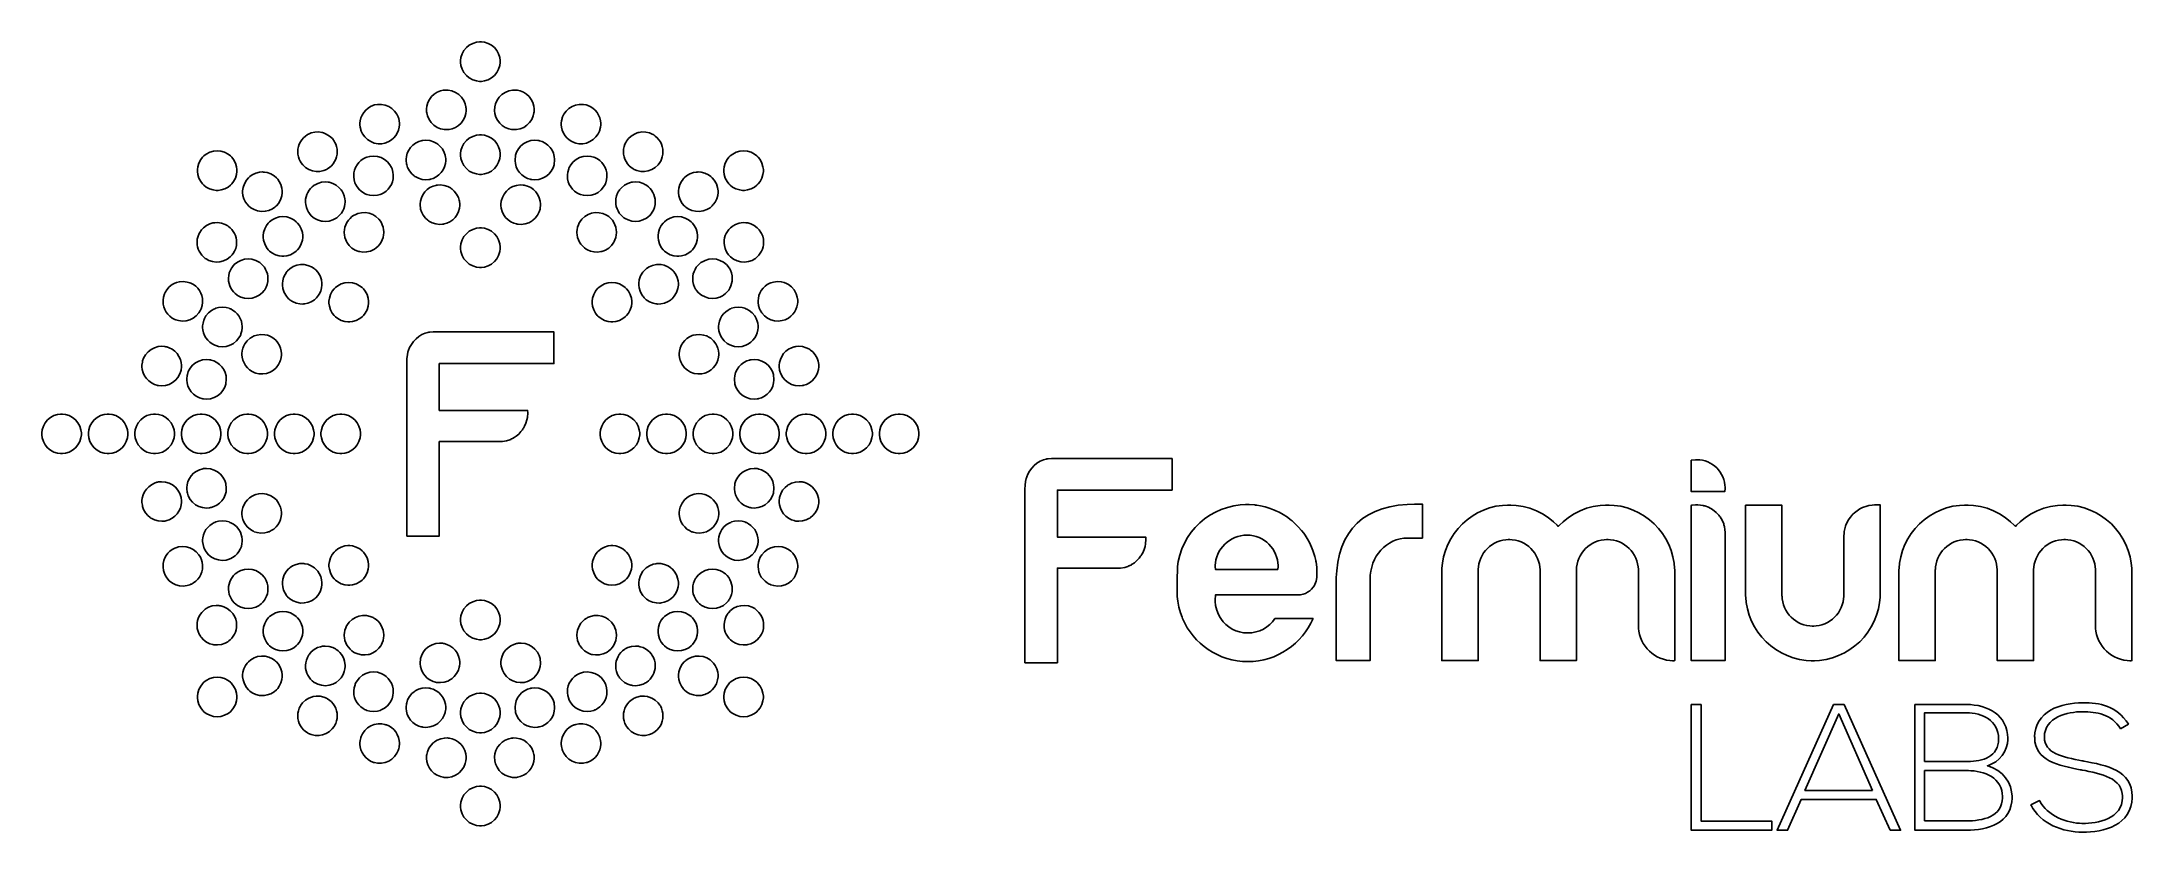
# Model space of a CAD drawing. Extents: x 0 to 139, y 0 to 53.
import ezdxf

# ---------------------------------------------------------------- set-up
doc = ezdxf.new("R2010")
doc.units = 0
doc.layers.get('0').update_dxf_attribs({"linetype": 'CONTINUOUS'})

msp = doc.modelspace()

# ---------------------------------------------------------------- linework, layer by layer
at = {"color": 0}
for points in [[(29.1382, 49.891), (29.2043, 49.891), (29.4028, 49.9176), (29.6493, 49.9942), (29.8724, 50.1153), (30.0669, 50.2758), (30.2275, 50.4701), (30.3488, 50.6933), (30.4254, 50.9399), (30.4521, 51.1385), (30.4521, 51.2046), (30.4521, 51.2707), (30.4254, 51.4688), (30.3488, 51.715), (30.2275, 51.9381), (30.0669, 52.1324), (29.8724, 52.2929), (29.6493, 52.4142), (29.4028, 52.4908), (29.2043, 52.5175), (29.1382, 52.5175), (29.0721, 52.5175), (28.8736, 52.4908), (28.6271, 52.4142), (28.4039, 52.2929), (28.2093, 52.1324), (28.0486, 51.9381), (27.9274, 51.715), (27.8507, 51.4688), (27.824, 51.2707), (27.824, 51.2046), (27.824, 51.1385), (27.8507, 50.9399), (27.9274, 50.6933), (28.0486, 50.4701), (28.2093, 50.2758), (28.4039, 50.1153), (28.6271, 49.9942), (28.8736, 49.9176), (29.0721, 49.891), (29.1382, 49.891)], [(27.014, 46.6871), (27.0754, 46.6936), (27.2569, 46.7361), (27.4804, 46.8265), (27.6806, 46.954), (27.8532, 47.1143), (27.9946, 47.3028), (28.1004, 47.515), (28.1668, 47.7468), (28.1899, 47.9319), (28.1899, 47.9936), (28.1899, 48.0283), (28.1844, 48.1213), (28.1835, 48.1326), (28.1767, 48.1968), (28.1312, 48.3865), (28.0318, 48.6219), (27.8879, 48.8336), (27.7529, 48.9754), (27.7028, 49.0162), (27.6525, 49.0567), (27.486, 49.1586), (27.2493, 49.2549), (26.9985, 49.3033), (26.8035, 49.3086), (26.7394, 49.3021), (26.6779, 49.2956), (26.496, 49.2531), (26.2719, 49.1625), (26.0717, 49.0349), (25.8987, 48.8746), (25.7574, 48.686), (25.6515, 48.4736), (25.585, 48.2418), (25.5619, 48.0567), (25.5619, 47.9949), (25.5619, 47.9603), (25.5687, 47.8683), (25.57, 47.8564), (25.5768, 47.7907), (25.624, 47.5964), (25.726, 47.3593), (25.8699, 47.15), (26.0499, 46.9735), (26.26, 46.834), (26.4947, 46.7367), (26.7481, 46.6861), (26.9482, 46.6803), (27.014, 46.6871)], [(30.0939, 48.1326), (30.0926, 48.1213), (30.086, 48.0256), (30.086, 47.9936), (30.086, 47.9319), (30.109, 47.7468), (30.1756, 47.515), (30.2815, 47.3028), (30.4229, 47.1143), (30.5958, 46.954), (30.7963, 46.8265), (31.02, 46.7361), (31.2019, 46.6936), (31.2633, 46.6871), (31.329, 46.6803), (31.5288, 46.6861), (31.7818, 46.7367), (32.0162, 46.834), (32.2264, 46.9735), (32.4064, 47.15), (32.5506, 47.3593), (32.6528, 47.5964), (32.7004, 47.7907), (32.7074, 47.8564), (32.7088, 47.8683), (32.7137, 47.9633), (32.7137, 47.9949), (32.7137, 48.0567), (32.6908, 48.2418), (32.6244, 48.4736), (32.5188, 48.686), (32.3776, 48.8746), (32.205, 49.035), (32.0049, 49.1625), (31.781, 49.2532), (31.599, 49.2957), (31.5376, 49.3021), (31.4719, 49.309), (31.2721, 49.3028), (31.0192, 49.2521), (30.7844, 49.1547), (30.5742, 49.0153), (30.3942, 48.8386), (30.2501, 48.6294), (30.1481, 48.3926), (30.1008, 48.1985), (30.0939, 48.1326)], [(22.0446, 48.3031), (21.9946, 48.2868), (21.8497, 48.2222), (21.6739, 48.1139), (21.5189, 47.981), (21.3871, 47.8267), (21.2807, 47.6538), (21.2019, 47.4656), (21.1531, 47.2647), (21.1364, 47.1071), (21.1364, 47.0546), (21.1364, 47.0032), (21.1529, 46.8494), (21.1906, 46.6811), (21.2011, 46.6481), (21.2215, 46.5853), (21.3083, 46.4049), (21.4576, 46.1943), (21.6419, 46.0196), (21.8549, 45.8842), (22.0896, 45.7917), (22.3393, 45.7451), (22.5975, 45.7482), (22.7944, 45.7837), (22.8574, 45.804), (22.9074, 45.8204), (23.0524, 45.8851), (23.2285, 45.9936), (23.3835, 46.1265), (23.5151, 46.281), (23.6214, 46.454), (23.7, 46.6426), (23.7488, 46.8438), (23.7654, 47.0018), (23.7654, 47.0546), (23.7654, 47.1058), (23.7488, 47.2594), (23.7111, 47.4269), (23.7007, 47.4596), (23.6803, 47.5225), (23.5935, 47.7029), (23.4443, 47.9135), (23.2601, 48.0882), (23.0474, 48.2235), (22.8128, 48.316), (22.5631, 48.3624), (22.3047, 48.3592), (22.1075, 48.3235), (22.0446, 48.3031)], [(35.4197, 45.804), (35.4826, 45.7837), (35.6796, 45.7482), (35.9378, 45.7451), (36.1875, 45.7917), (36.4222, 45.8842), (36.635, 46.0196), (36.8193, 46.1943), (36.9683, 46.4049), (37.055, 46.5853), (37.0754, 46.6481), (37.0861, 46.6811), (37.1236, 46.8494), (37.1397, 47.0032), (37.1397, 47.0546), (37.1397, 47.1071), (37.1231, 47.2647), (37.0743, 47.4656), (36.9958, 47.6538), (36.8896, 47.8267), (36.7579, 47.981), (36.6028, 48.1139), (36.4265, 48.2222), (36.2814, 48.2869), (36.2312, 48.3031), (36.1685, 48.3235), (35.9715, 48.3592), (35.7136, 48.3624), (35.4639, 48.316), (35.2293, 48.2235), (35.0167, 48.0882), (34.8324, 47.9135), (34.6835, 47.7029), (34.5969, 47.5225), (34.5767, 47.4596), (34.5658, 47.4269), (34.5281, 47.2592), (34.5119, 47.1042), (34.5119, 47.0525), (34.5119, 47), (34.5286, 46.8424), (34.5774, 46.6417), (34.6558, 46.4535), (34.7619, 46.2807), (34.8936, 46.1264), (35.0486, 45.9935), (35.2247, 45.8851), (35.3697, 45.8204), (35.4197, 45.804)], [(18.9751, 44.0751), (19.0128, 44.0969), (19.1196, 44.1725), (19.2485, 44.2867), (19.3607, 44.4157), (19.4551, 44.5576), (19.5307, 44.7106), (19.586, 44.8724), (19.62, 45.0412), (19.6317, 45.1717), (19.6317, 45.2151), (19.6317, 45.2579), (19.6203, 45.386), (19.5868, 45.5539), (19.5318, 45.7163), (19.4771, 45.8333), (19.4556, 45.8704), (19.4233, 45.9264), (19.3044, 46.0818), (19.1178, 46.2567), (18.9006, 46.3914), (18.7199, 46.4657), (18.6575, 46.4822), (18.5953, 46.4992), (18.4021, 46.5253), (18.1469, 46.5172), (17.8981, 46.4592), (17.7175, 46.3843), (17.6615, 46.3521), (17.6239, 46.3304), (17.5167, 46.2553), (17.3875, 46.1414), (17.275, 46.0125), (17.1804, 45.8707), (17.1049, 45.7179), (17.0494, 45.5561), (17.0154, 45.3872), (17.0039, 45.2568), (17.0039, 45.2133), (17.0039, 45.1704), (17.0151, 45.0418), (17.0486, 44.8736), (17.1036, 44.7111), (17.1583, 44.594), (17.1799, 44.5568), (17.2129, 44.4996), (17.3353, 44.3413), (17.525, 44.1661), (17.7418, 44.0335), (17.9782, 43.9451), (18.2271, 43.9032), (18.481, 43.9096), (18.7329, 43.9663), (18.9179, 44.0421), (18.9751, 44.0751)], [(24.7897, 43.5731), (24.8433, 43.5369), (25.0183, 43.4499), (25.2631, 43.3756), (25.5176, 43.3508), (25.7126, 43.364), (25.7761, 43.3765), (25.8324, 43.3876), (25.9976, 43.4411), (26.2003, 43.5412), (26.3804, 43.6728), (26.535, 43.8319), (26.661, 44.0146), (26.7549, 44.2167), (26.8135, 44.4343), (26.8339, 44.6061), (26.8339, 44.6633), (26.8339, 44.7279), (26.8124, 44.9006), (26.8081, 44.9217), (26.7954, 44.9851), (26.7329, 45.1704), (26.6126, 45.396), (26.4503, 45.5932), (26.3031, 45.7212), (26.2494, 45.7568), (26.1957, 45.7928), (26.0207, 45.8796), (25.7761, 45.9542), (25.5215, 45.9794), (25.3265, 45.9665), (25.2632, 45.9539), (25.2068, 45.9428), (25.0417, 45.889), (24.8392, 45.7889), (24.659, 45.6572), (24.5043, 45.4982), (24.3783, 45.3157), (24.2844, 45.1135), (24.2257, 44.8956), (24.2054, 44.7233), (24.2054, 44.666), (24.2054, 44.6017), (24.2268, 44.43), (24.2311, 44.4087), (24.2438, 44.3454), (24.3063, 44.1601), (24.4265, 43.9344), (24.5888, 43.7369), (24.736, 43.6088), (24.7897, 43.5731)], [(29.1382, 46.3361), (29.0721, 46.3361), (28.8736, 46.3094), (28.6271, 46.2326), (28.4039, 46.1114), (28.2093, 45.9507), (28.0486, 45.7561), (27.9274, 45.5328), (27.8507, 45.2861), (27.824, 45.0875), (27.824, 45.0213), (27.824, 44.9553), (27.8507, 44.7569), (27.9274, 44.5107), (28.0486, 44.2876), (28.2093, 44.0932), (28.4039, 43.9328), (28.6271, 43.8115), (28.8736, 43.735), (29.0721, 43.7082), (29.1382, 43.7082), (29.2043, 43.7082), (29.4028, 43.735), (29.6493, 43.8115), (29.8724, 43.9328), (30.0669, 44.0932), (30.2275, 44.2876), (30.3488, 44.5107), (30.4254, 44.7569), (30.4521, 44.9553), (30.4521, 45.0213), (30.4521, 45.0875), (30.4254, 45.2861), (30.3488, 45.5328), (30.2275, 45.7561), (30.0669, 45.9507), (29.8724, 46.1114), (29.6493, 46.2326), (29.4028, 46.3094), (29.2043, 46.3361), (29.1382, 46.3361)], [(31.4681, 44.9217), (31.4639, 44.9006), (31.4439, 44.7226), (31.4439, 44.6633), (31.4439, 44.6061), (31.4642, 44.4343), (31.5228, 44.2167), (31.6167, 44.0146), (31.7425, 43.8319), (31.8971, 43.6728), (32.0774, 43.5411), (32.2799, 43.4411), (32.4453, 43.3876), (32.5017, 43.3765), (32.5665, 43.3636), (32.7661, 43.3513), (33.0228, 43.3785), (33.2653, 43.4539), (33.4874, 43.5733), (33.6828, 43.7326), (33.8453, 43.9278), (33.9685, 44.1546), (34.0333, 44.344), (34.0461, 44.4087), (34.0501, 44.43), (34.0721, 44.6069), (34.0721, 44.666), (34.0721, 44.7233), (34.0517, 44.8956), (33.9928, 45.1135), (33.8987, 45.3157), (33.7726, 45.4982), (33.6178, 45.6572), (33.4376, 45.7889), (33.2351, 45.8892), (33.0701, 45.9428), (33.0139, 45.954), (32.949, 45.9669), (32.7493, 45.9793), (32.4925, 45.9521), (32.2499, 45.8768), (32.0276, 45.7572), (31.8319, 45.5978), (31.6693, 45.4026), (31.546, 45.176), (31.481, 44.9867), (31.4681, 44.9217)], [(39.3018, 44.0751), (39.359, 44.0421), (39.5442, 43.9663), (39.7958, 43.9096), (40.0499, 43.9032), (40.2986, 43.9451), (40.535, 44.0335), (40.7518, 44.1661), (40.9417, 44.3413), (41.0643, 44.4996), (41.0975, 44.5568), (41.1189, 44.594), (41.1731, 44.7111), (41.2279, 44.8736), (41.2614, 45.0418), (41.2726, 45.1704), (41.2726, 45.2133), (41.2726, 45.2568), (41.261, 45.3872), (41.2269, 45.5561), (41.1715, 45.7179), (41.096, 45.8707), (41.0014, 46.0125), (40.889, 46.1414), (40.76, 46.2553), (40.6531, 46.3304), (40.6156, 46.3521), (40.5594, 46.3843), (40.379, 46.4592), (40.13, 46.5172), (39.8744, 46.5253), (39.6807, 46.4992), (39.6183, 46.4822), (39.556, 46.4657), (39.3754, 46.3914), (39.1583, 46.2567), (38.9718, 46.0818), (38.8526, 45.9264), (38.8201, 45.8704), (38.7989, 45.8333), (38.7446, 45.7163), (38.6894, 45.5539), (38.6556, 45.386), (38.6442, 45.2579), (38.6442, 45.2151), (38.6442, 45.1717), (38.6558, 45.0412), (38.69, 44.8724), (38.7456, 44.7106), (38.8212, 44.5576), (38.916, 44.4157), (39.0285, 44.2867), (39.1575, 44.1725), (39.2643, 44.0969), (39.3018, 44.0751)], [(11.6496, 42.6474), (11.7141, 42.6474), (11.908, 42.6724), (12.1528, 42.7463), (12.3785, 42.8667), (12.5336, 42.9858), (12.5794, 43.0314), (12.6249, 43.0772), (12.7439, 43.2322), (12.8646, 43.4576), (12.9388, 43.7024), (12.9641, 43.8964), (12.9641, 43.961), (12.9641, 44.0256), (12.9388, 44.2193), (12.8646, 44.464), (12.7439, 44.6896), (12.6249, 44.8447), (12.5794, 44.8904), (12.5326, 44.9372), (12.3732, 45.0583), (12.1445, 45.1783), (11.9008, 45.2503), (11.6497, 45.2742), (11.3985, 45.2503), (11.1551, 45.1783), (10.9267, 45.0583), (10.7676, 44.9372), (10.721, 44.8904), (10.6752, 44.8447), (10.5558, 44.6896), (10.4351, 44.464), (10.3611, 44.2193), (10.3359, 44.0256), (10.3359, 43.961), (10.3359, 43.8964), (10.3611, 43.7024), (10.4351, 43.4576), (10.5558, 43.2322), (10.6752, 43.0771), (10.721, 43.0314), (10.7665, 42.9858), (10.9212, 42.8667), (11.1469, 42.7463), (11.3917, 42.6724), (11.5851, 42.6474), (11.6496, 42.6474)], [(21.5357, 42.396), (21.5956, 42.3713), (21.785, 42.3203), (22.04, 42.295), (22.2944, 42.3203), (22.4826, 42.3713), (22.5421, 42.396), (22.5876, 42.4147), (22.7189, 42.4849), (22.8775, 42.5968), (23.0163, 42.7292), (23.1335, 42.8794), (23.2275, 43.0451), (23.2967, 43.2238), (23.3393, 43.4126), (23.354, 43.5603), (23.354, 43.6094), (23.354, 43.6733), (23.3289, 43.8654), (23.2708, 44.0714), (23.2544, 44.1115), (23.2292, 44.1726), (23.1283, 44.3458), (22.9631, 44.5443), (22.7654, 44.7042), (22.5424, 44.8226), (22.3008, 44.8965), (22.0479, 44.9233), (21.7906, 44.8999), (21.5968, 44.8488), (21.5357, 44.8235), (21.4903, 44.8046), (21.3599, 44.7344), (21.2019, 44.6224), (21.0637, 44.4899), (20.9467, 44.3394), (20.8526, 44.1736), (20.7832, 43.995), (20.7404, 43.8061), (20.7258, 43.6586), (20.7258, 43.6094), (20.7258, 43.5456), (20.7507, 43.3542), (20.8087, 43.1481), (20.8254, 43.1079), (20.8503, 43.0481), (20.9482, 42.8782), (21.1104, 42.6801), (21.3076, 42.5182), (21.4763, 42.4207), (21.5357, 42.396)], [(35.0229, 44.1115), (35.0062, 44.0715), (34.9474, 43.8656), (34.9221, 43.6735), (34.9221, 43.6094), (34.9221, 43.5603), (34.9368, 43.4126), (34.9797, 43.2238), (35.0492, 43.0451), (35.1433, 42.8794), (35.2608, 42.7292), (35.3997, 42.5968), (35.5585, 42.4849), (35.6896, 42.4149), (35.7353, 42.396), (35.7961, 42.3707), (35.989, 42.3194), (36.2457, 42.296), (36.4981, 42.3226), (36.7392, 42.3967), (36.9619, 42.5151), (37.1594, 42.6751), (37.3246, 42.8737), (37.4251, 43.0469), (37.4504, 43.1079), (37.4669, 43.1481), (37.525, 43.3542), (37.55, 43.5456), (37.55, 43.6094), (37.55, 43.6586), (37.5353, 43.8061), (37.4926, 43.995), (37.4235, 44.1736), (37.3296, 44.3394), (37.2126, 44.4899), (37.0743, 44.6224), (36.9161, 44.7344), (36.7854, 44.8046), (36.7401, 44.8235), (36.6789, 44.8488), (36.4853, 44.8999), (36.2281, 44.9233), (35.9754, 44.8965), (35.7342, 44.8226), (35.5114, 44.7042), (35.314, 44.5443), (35.1489, 44.3458), (35.0482, 44.1726), (35.0229, 44.1115)], [(46.6265, 42.6474), (46.6913, 42.6474), (46.8853, 42.6724), (47.1303, 42.7463), (47.3556, 42.8667), (47.51, 42.9858), (47.5554, 43.0314), (47.6013, 43.0772), (47.7207, 43.2322), (47.8417, 43.4576), (47.9161, 43.7024), (47.9414, 43.8964), (47.9414, 43.961), (47.9414, 44.0256), (47.9161, 44.2193), (47.8417, 44.464), (47.7207, 44.6896), (47.6013, 44.8447), (47.5554, 44.8904), (47.5087, 44.9372), (47.3497, 45.0583), (47.1213, 45.1783), (46.8778, 45.2503), (46.6265, 45.2742), (46.3754, 45.2503), (46.1317, 45.1783), (45.9031, 45.0583), (45.7438, 44.9372), (45.6971, 44.8904), (45.6514, 44.8447), (45.5321, 44.6896), (45.4113, 44.464), (45.3369, 44.2193), (45.3117, 44.0256), (45.3117, 43.961), (45.3117, 43.8964), (45.3369, 43.7024), (45.4113, 43.4576), (45.5321, 43.2322), (45.6514, 43.0772), (45.6971, 43.0314), (45.7428, 42.9858), (45.8978, 42.8667), (46.1233, 42.7463), (46.3682, 42.6724), (46.5619, 42.6474), (46.6265, 42.6474)], [(15.5368, 41.5781), (15.5878, 41.624), (15.7213, 41.7835), (15.8578, 42.0206), (15.9425, 42.2806), (15.9715, 42.4863), (15.9715, 42.5549), (15.9715, 42.6151), (15.9494, 42.7956), (15.8844, 43.026), (15.7787, 43.2403), (15.6743, 43.3889), (15.634, 43.4333), (15.591, 43.4814), (15.4428, 43.6083), (15.2239, 43.7406), (14.9832, 43.8274), (14.7912, 43.8629), (14.7268, 43.8665), (14.6622, 43.87), (14.4672, 43.8551), (14.2189, 43.7939), (13.9872, 43.6849), (13.8262, 43.5736), (13.7782, 43.5303), (13.7273, 43.4844), (13.5939, 43.3254), (13.4575, 43.0887), (13.3728, 42.829), (13.3438, 42.6235), (13.3438, 42.5549), (13.3438, 42.4946), (13.3658, 42.3139), (13.4308, 42.0835), (13.5365, 41.869), (13.6409, 41.7203), (13.6812, 41.6757), (13.7254, 41.6265), (13.8779, 41.4967), (14.0999, 41.3646), (14.3393, 41.2797), (14.5889, 41.2426), (14.841, 41.2536), (15.0879, 41.3129), (15.3224, 41.4208), (15.4876, 41.5337), (15.5368, 41.5781)], [(18.1018, 42.9881), (18.0679, 42.9654), (17.9721, 42.8892), (17.8569, 42.7761), (17.7572, 42.6508), (17.6739, 42.5146), (17.6075, 42.3693), (17.559, 42.2163), (17.5293, 42.0574), (17.5193, 41.9347), (17.5193, 41.8939), (17.5193, 41.8457), (17.5335, 41.7011), (17.5757, 41.5136), (17.6453, 41.3342), (17.7144, 41.2051), (17.7414, 41.1647), (17.7772, 41.1111), (17.9056, 40.9643), (18.1029, 40.8021), (18.3282, 40.6815), (18.5132, 40.619), (18.5764, 40.6064), (18.6397, 40.5938), (18.8349, 40.5808), (19.0894, 40.6061), (19.334, 40.6808), (19.509, 40.7672), (19.5628, 40.8029), (19.5967, 40.8257), (19.6926, 40.9021), (19.8081, 41.0151), (19.9081, 41.1404), (19.9918, 41.2762), (20.0585, 41.4214), (20.1071, 41.5739), (20.1369, 41.7324), (20.1471, 41.8544), (20.1471, 41.8951), (20.1471, 41.9436), (20.1329, 42.089), (20.0907, 42.2769), (20.0211, 42.4564), (19.9521, 42.5843), (19.9251, 42.6243), (19.8894, 42.6781), (19.761, 42.8254), (19.5632, 42.9881), (19.3375, 43.109), (19.1526, 43.1718), (19.0893, 43.1844), (19.026, 43.1972), (18.831, 43.2103), (18.5764, 43.185), (18.3314, 43.1106), (18.1557, 43.0237), (18.1018, 42.9881)], [(38.7143, 40.8029), (38.7693, 40.7661), (38.9492, 40.6781), (39.1967, 40.6047), (39.4496, 40.5817), (39.7004, 40.6069), (39.9419, 40.6796), (40.1667, 40.7976), (40.3672, 40.9599), (40.4996, 41.1097), (40.5364, 41.1647), (40.5632, 41.2051), (40.6322, 41.3342), (40.7018, 41.5136), (40.744, 41.7011), (40.7585, 41.8457), (40.7585, 41.8939), (40.7585, 41.9347), (40.7483, 42.0574), (40.7186, 42.2163), (40.67, 42.3693), (40.6035, 42.5146), (40.5199, 42.6508), (40.4199, 42.7761), (40.3043, 42.8892), (40.2081, 42.9654), (40.174, 42.9881), (40.1203, 43.0239), (39.9454, 43.1106), (39.7008, 43.185), (39.4465, 43.2103), (39.2515, 43.1972), (39.1883, 43.1844), (39.1247, 43.1718), (38.939, 43.109), (38.7135, 42.9881), (38.5161, 42.8254), (38.3874, 42.6781), (38.3514, 42.6243), (38.3244, 42.5843), (38.256, 42.4564), (38.1867, 42.2769), (38.1444, 42.089), (38.1303, 41.9436), (38.1303, 41.8951), (38.1303, 41.8544), (38.1403, 41.7324), (38.1699, 41.5739), (38.2185, 41.4214), (38.2849, 41.2762), (38.3686, 41.1404), (38.4685, 41.0151), (38.584, 40.9021), (38.6803, 40.8257), (38.7143, 40.8029)], [(44.5946, 41.6757), (44.6349, 41.7203), (44.7393, 41.869), (44.8453, 42.0835), (44.9104, 42.3139), (44.9328, 42.4946), (44.9328, 42.5549), (44.9328, 42.6235), (44.9038, 42.829), (44.8192, 43.0887), (44.6826, 43.3254), (44.5488, 43.4846), (44.4976, 43.5303), (44.4499, 43.5736), (44.2893, 43.6849), (44.0579, 43.7939), (43.8096, 43.8551), (43.6147, 43.87), (43.5503, 43.8665), (43.4857, 43.8631), (43.2935, 43.8275), (43.0531, 43.7406), (42.8346, 43.6083), (42.6867, 43.4814), (42.6436, 43.4333), (42.6032, 43.3889), (42.4986, 43.2403), (42.3922, 43.026), (42.3268, 42.7956), (42.3046, 42.6151), (42.3046, 42.5549), (42.3046, 42.4863), (42.3336, 42.2806), (42.4183, 42.0206), (42.5547, 41.7835), (42.6881, 41.624), (42.739, 41.5781), (42.7881, 41.5337), (42.9533, 41.4208), (43.1879, 41.3129), (43.4349, 41.2536), (43.6869, 41.2426), (43.9365, 41.2797), (44.1761, 41.3646), (44.3979, 41.4967), (44.5504, 41.6265), (44.5946, 41.6757)], [(27.2076, 42.7711), (27.1546, 42.8079), (26.9813, 42.8982), (26.7383, 42.9781), (26.4847, 43.0089), (26.2901, 43.0006), (26.2268, 42.9893), (26.1689, 42.9792), (25.9988, 42.9279), (25.7907, 42.8299), (25.6057, 42.6993), (25.4469, 42.5401), (25.3178, 42.3562), (25.2215, 42.1515), (25.1614, 41.9303), (25.1407, 41.7546), (25.1407, 41.696), (25.1407, 41.6389), (25.1568, 41.4864), (25.1597, 41.4678), (25.1711, 41.404), (25.2299, 41.2172), (25.3453, 40.989), (25.5031, 40.7882), (25.6475, 40.6567), (25.7004, 40.6199), (25.7535, 40.5826), (25.9268, 40.4917), (26.17, 40.4117), (26.4239, 40.3812), (26.619, 40.3903), (26.6826, 40.4017), (26.7403, 40.4118), (26.9099, 40.4626), (27.1175, 40.5604), (27.3024, 40.6907), (27.461, 40.8497), (27.5901, 41.0335), (27.6865, 41.2381), (27.7467, 41.4594), (27.7675, 41.635), (27.7675, 41.6935), (27.7675, 41.751), (27.7519, 41.904), (27.7488, 41.9232), (27.7375, 41.9868), (27.679, 42.1732), (27.5635, 42.4012), (27.4051, 42.6022), (27.2606, 42.734), (27.2076, 42.7711)], [(32.0506, 42.9893), (31.9871, 43.0006), (31.7922, 43.0089), (31.5382, 42.9781), (31.2947, 42.8982), (31.1212, 42.8081), (31.0682, 42.7711), (31.0154, 42.7339), (30.8715, 42.6022), (30.7137, 42.4012), (30.5982, 42.1732), (30.5399, 41.9868), (30.5288, 41.9232), (30.5253, 41.904), (30.5086, 41.7463), (30.5086, 41.6935), (30.5086, 41.635), (30.5294, 41.4594), (30.5899, 41.2381), (30.6865, 41.0335), (30.8158, 40.8497), (30.9747, 40.6907), (31.1597, 40.5604), (31.3674, 40.4626), (31.5368, 40.4118), (31.5944, 40.4017), (31.6581, 40.3903), (31.8532, 40.3812), (32.1072, 40.4117), (32.3504, 40.4917), (32.5239, 40.5826), (32.5769, 40.6199), (32.6297, 40.6568), (32.7736, 40.7882), (32.9315, 40.989), (33.0471, 41.2172), (33.1056, 41.404), (33.1167, 41.4678), (33.12, 41.4864), (33.1364, 41.6436), (33.1364, 41.6961), (33.1364, 41.7547), (33.1156, 41.9303), (33.0553, 42.1517), (32.9589, 42.3562), (32.8297, 42.5401), (32.671, 42.6993), (32.486, 42.8299), (32.2781, 42.9279), (32.1083, 42.9792), (32.0506, 42.9893)], [(10.8581, 38.1285), (10.9116, 38.0897), (11.0879, 37.995), (11.3324, 37.9124), (11.5842, 37.8794), (11.8358, 37.895), (12.08, 37.9581), (12.3092, 38.0672), (12.5163, 38.2214), (12.6547, 38.366), (12.6936, 38.4194), (12.724, 38.4614), (12.8023, 38.5965), (12.8812, 38.7861), (12.9293, 38.9853), (12.9456, 39.1399), (12.9456, 39.1914), (12.9456, 39.2304), (12.9361, 39.3474), (12.9085, 39.4997), (12.8634, 39.6471), (12.8016, 39.7879), (12.724, 39.9207), (12.6313, 40.0437), (12.5245, 40.1557), (12.4357, 40.2321), (12.4043, 40.255), (12.3519, 40.2931), (12.1798, 40.3867), (11.9378, 40.4704), (11.6841, 40.5053), (11.4886, 40.5001), (11.4247, 40.4903), (11.361, 40.4801), (11.174, 40.425), (10.9442, 40.3132), (10.7407, 40.1585), (10.6066, 40.0164), (10.5688, 39.964), (10.5382, 39.9222), (10.4594, 39.7875), (10.3802, 39.5985), (10.3321, 39.3996), (10.3159, 39.2449), (10.3159, 39.1933), (10.3159, 39.1543), (10.3253, 39.0372), (10.3529, 38.8847), (10.398, 38.7372), (10.4598, 38.5962), (10.5375, 38.4635), (10.6303, 38.3403), (10.7375, 38.2282), (10.8266, 38.1515), (10.8581, 38.1285)], [(14.7083, 39.5875), (14.7083, 39.5231), (14.7336, 39.3297), (14.8078, 39.0853), (14.9282, 38.8601), (15.0469, 38.7056), (15.0925, 38.66), (15.1381, 38.6142), (15.2931, 38.4947), (15.5189, 38.3736), (15.7636, 38.2993), (15.9568, 38.2739), (16.0214, 38.2739), (16.0861, 38.2739), (16.2806, 38.2993), (16.5257, 38.3735), (16.7511, 38.4942), (16.9057, 38.6131), (16.9511, 38.6587), (16.9968, 38.7044), (17.1158, 38.8596), (17.2367, 39.0851), (17.3108, 39.3296), (17.3362, 39.5231), (17.3362, 39.5875), (17.3362, 39.6522), (17.3108, 39.8464), (17.2367, 40.0911), (17.1158, 40.3165), (16.9968, 40.4714), (16.9511, 40.5171), (16.9044, 40.5639), (16.7451, 40.6854), (16.5167, 40.8057), (16.2731, 40.8778), (16.0219, 40.9018), (15.7708, 40.8778), (15.5271, 40.8057), (15.2985, 40.6854), (15.1392, 40.5639), (15.0925, 40.5171), (15.0469, 40.4714), (14.9282, 40.3165), (14.8078, 40.0911), (14.7336, 39.8464), (14.7083, 39.6522), (14.7083, 39.5875)], [(20.2708, 39.2029), (20.3033, 39.1469), (20.4226, 38.9915), (20.6096, 38.8163), (20.8271, 38.6813), (21.0076, 38.6069), (21.07, 38.5904), (21.1322, 38.5736), (21.3258, 38.5475), (21.5812, 38.5556), (21.8304, 38.6139), (22.0113, 38.689), (22.0675, 38.7212), (22.105, 38.7429), (22.2118, 38.8182), (22.3408, 38.9319), (22.4531, 39.0608), (22.5475, 39.2026), (22.6229, 39.3556), (22.6783, 39.5174), (22.7124, 39.6865), (22.724, 39.8171), (22.724, 39.8606), (22.724, 39.9033), (22.7126, 40.0314), (22.6792, 40.1992), (22.624, 40.3617), (22.5694, 40.4787), (22.5479, 40.5158), (22.5149, 40.5731), (22.3924, 40.7314), (22.2026, 40.9064), (21.9858, 41.0389), (21.7494, 41.1269), (21.5007, 41.1686), (21.2467, 41.1619), (20.9949, 41.1051), (20.8099, 41.0293), (20.7526, 40.9963), (20.715, 40.9746), (20.6079, 40.8993), (20.4789, 40.7854), (20.3664, 40.6567), (20.2715, 40.5149), (20.196, 40.3622), (20.1404, 40.2006), (20.1061, 40.0318), (20.0944, 39.9015), (20.0944, 39.8581), (20.0944, 39.8154), (20.106, 39.6871), (20.1397, 39.5193), (20.195, 39.3571), (20.2494, 39.2401), (20.2708, 39.2029)], [(35.7296, 40.5158), (35.7081, 40.4785), (35.6532, 40.3611), (35.5979, 40.1988), (35.5644, 40.0313), (35.5531, 39.9033), (35.5531, 39.8606), (35.5531, 39.8171), (35.5647, 39.6865), (35.5988, 39.5174), (35.6542, 39.3556), (35.7297, 39.2026), (35.8243, 39.0608), (35.9367, 38.9319), (36.0657, 38.8182), (36.1726, 38.7429), (36.2103, 38.7212), (36.2661, 38.6889), (36.4464, 38.6139), (36.6954, 38.5556), (36.9511, 38.5474), (37.145, 38.5736), (37.2074, 38.5904), (37.2697, 38.6069), (37.4503, 38.6813), (37.6676, 38.8163), (37.8542, 38.9914), (37.9728, 39.1468), (38.0049, 39.2029), (38.0264, 39.24), (38.0813, 39.3571), (38.1364, 39.5193), (38.1697, 39.6871), (38.181, 39.8154), (38.181, 39.8581), (38.181, 39.9015), (38.1693, 40.0318), (38.1353, 40.2006), (38.0801, 40.3622), (38.0047, 40.5149), (37.9104, 40.6567), (37.7982, 40.7854), (37.6694, 40.8993), (37.5626, 40.9744), (37.5251, 40.9963), (37.4678, 41.0293), (37.2822, 41.1051), (37.0301, 41.1619), (36.776, 41.1686), (36.5272, 41.1268), (36.291, 41.0388), (36.0744, 40.9064), (35.8849, 40.7314), (35.7625, 40.5731), (35.7296, 40.5158)], [(41.3263, 38.66), (41.3718, 38.6142), (41.5262, 38.4947), (41.7517, 38.3736), (41.9964, 38.2993), (42.1903, 38.2739), (42.2549, 38.2739), (42.3194, 38.2739), (42.5132, 38.2993), (42.7579, 38.3736), (42.9836, 38.4947), (43.1389, 38.6142), (43.1846, 38.66), (43.2301, 38.7056), (43.3489, 38.8601), (43.469, 39.0853), (43.5429, 39.3297), (43.5681, 39.5231), (43.5681, 39.5875), (43.5681, 39.6522), (43.5429, 39.8464), (43.469, 40.0911), (43.3489, 40.3164), (43.2301, 40.4714), (43.1846, 40.5171), (43.1378, 40.5639), (42.9785, 40.6854), (42.7499, 40.8057), (42.506, 40.8778), (42.2547, 40.9018), (42.0036, 40.8778), (41.7601, 40.8057), (41.5318, 40.6854), (41.3728, 40.5639), (41.3263, 40.5171), (41.2806, 40.4714), (41.1611, 40.3164), (41.0406, 40.0911), (40.9667, 39.8464), (40.9415, 39.6522), (40.9415, 39.5875), (40.9415, 39.5231), (40.9667, 39.3297), (41.0406, 39.0853), (41.1611, 38.8601), (41.2804, 38.7054), (41.3263, 38.66)], [(46.8514, 40.4903), (46.7876, 40.5001), (46.5926, 40.5053), (46.3396, 40.4704), (46.0982, 40.3867), (45.9265, 40.2931), (45.8743, 40.255), (45.8426, 40.2321), (45.7532, 40.1557), (45.6458, 40.0437), (45.5531, 39.9207), (45.4754, 39.7879), (45.4139, 39.6471), (45.3689, 39.4997), (45.3414, 39.3474), (45.3321, 39.2304), (45.3321, 39.1914), (45.3321, 39.1399), (45.3483, 38.9853), (45.3963, 38.7861), (45.475, 38.5965), (45.5531, 38.4614), (45.5835, 38.4194), (45.6222, 38.3661), (45.7604, 38.2214), (45.9671, 38.0672), (46.1961, 37.9581), (46.4401, 37.895), (46.6917, 37.8794), (46.9435, 37.9124), (47.1881, 37.995), (47.3643, 38.0897), (47.4179, 38.1285), (47.4496, 38.1515), (47.5389, 38.2282), (47.6463, 38.3403), (47.739, 38.4635), (47.8167, 38.5962), (47.8785, 38.7372), (47.9233, 38.8847), (47.9508, 39.0372), (47.9603, 39.1543), (47.9603, 39.1933), (47.9603, 39.2449), (47.944, 39.3996), (47.8961, 39.5985), (47.8178, 39.7875), (47.74, 39.9222), (47.7099, 39.964), (47.6717, 40.0164), (47.5369, 40.1585), (47.3329, 40.3132), (47.1026, 40.425), (46.9151, 40.4801), (46.8514, 40.4903)], [(29.1382, 40.1508), (29.0721, 40.1508), (28.8736, 40.1243), (28.6271, 40.0478), (28.4039, 39.9268), (28.2093, 39.7664), (28.0486, 39.5722), (27.9274, 39.3492), (27.8507, 39.1026), (27.824, 38.9042), (27.824, 38.8379), (27.824, 38.7719), (27.8507, 38.5736), (27.9274, 38.3274), (28.0486, 38.1043), (28.2093, 37.91), (28.4039, 37.7494), (28.6271, 37.6283), (28.8736, 37.5518), (29.0721, 37.525), (29.1382, 37.525), (29.2043, 37.525), (29.4028, 37.5518), (29.6493, 37.6283), (29.8724, 37.7494), (30.0669, 37.91), (30.2275, 38.1043), (30.3488, 38.3274), (30.4254, 38.5736), (30.4521, 38.7719), (30.4521, 38.8379), (30.4521, 38.9042), (30.4254, 39.1026), (30.3488, 39.3492), (30.2275, 39.5722), (30.0669, 39.7664), (29.8724, 39.9268), (29.6493, 40.0478), (29.4028, 40.1243), (29.2043, 40.1508), (29.1382, 40.1508)], [(14.4454, 37.8701), (14.3904, 37.9068), (14.2106, 37.9949), (13.9631, 38.0681), (13.7101, 38.0911), (13.4592, 38.0657), (13.2175, 37.9931), (12.9926, 37.8749), (12.7917, 37.7124), (12.659, 37.5622), (12.6221, 37.5072), (12.5955, 37.4669), (12.5271, 37.3385), (12.4579, 37.1592), (12.4157, 36.9719), (12.4014, 36.8274), (12.4014, 36.7792), (12.4014, 36.7383), (12.4115, 36.6158), (12.4412, 36.4569), (12.4897, 36.3042), (12.5562, 36.1589), (12.6398, 36.0228), (12.7397, 35.8975), (12.8551, 35.7843), (12.9512, 35.7078), (12.9851, 35.685), (13.04, 35.6483), (13.2197, 35.5603), (13.4671, 35.4872), (13.7201, 35.4642), (13.9711, 35.4897), (14.2128, 35.5624), (14.4378, 35.6807), (14.6386, 35.8431), (14.7711, 35.9931), (14.8079, 36.0481), (14.8347, 36.0883), (14.9035, 36.2169), (14.9724, 36.3964), (15.014, 36.5838), (15.0281, 36.7285), (15.0281, 36.7767), (15.0281, 36.8175), (15.0179, 36.9399), (14.9882, 37.0988), (14.9397, 37.2515), (14.8735, 37.3968), (14.79, 37.5331), (14.6903, 37.6583), (14.5751, 37.7713), (14.4793, 37.8475), (14.4454, 37.8701)], [(18.3036, 35.5639), (18.3403, 35.6079), (18.4353, 35.7525), (18.5321, 35.9593), (18.5918, 36.1793), (18.6122, 36.3507), (18.6122, 36.4078), (18.6122, 36.4796), (18.5806, 36.6947), (18.4886, 36.9637), (18.341, 37.2071), (18.1969, 37.3696), (18.1424, 37.416), (18.0915, 37.4583), (17.9221, 37.5653), (17.6837, 37.6649), (17.4347, 37.7153), (17.1824, 37.7172), (16.9343, 37.6714), (16.6981, 37.5782), (16.481, 37.4383), (16.3331, 37.3033), (16.2906, 37.2525), (16.2539, 37.2089), (16.1592, 37.0649), (16.0629, 36.8582), (16.0038, 36.6379), (15.9836, 36.4663), (15.9836, 36.4092), (15.9836, 36.3374), (16.0149, 36.1222), (16.106, 35.8529), (16.2533, 35.6101), (16.3982, 35.4482), (16.4532, 35.4024), (16.5025, 35.3608), (16.6668, 35.2553), (16.9015, 35.1546), (17.1518, 35.1022), (17.3471, 35.0943), (17.4115, 35.1), (17.4757, 35.1057), (17.6665, 35.1476), (17.9039, 35.2428), (18.1181, 35.3824), (18.2621, 35.5144), (18.3036, 35.5639)], [(40.8656, 35.1), (40.9299, 35.0943), (41.1247, 35.1022), (41.3753, 35.1546), (41.6104, 35.2553), (41.7749, 35.3607), (41.8242, 35.4024), (41.8789, 35.4483), (42.0231, 35.6101), (42.1706, 35.8529), (42.2622, 36.1222), (42.2937, 36.3374), (42.2937, 36.4092), (42.2937, 36.4663), (42.2736, 36.6379), (42.2144, 36.8582), (42.1181, 37.0649), (42.0233, 37.2089), (41.9865, 37.2525), (41.945, 37.3021), (41.8008, 37.4346), (41.5865, 37.5747), (41.3492, 37.6699), (41.1587, 37.7117), (41.0946, 37.7171), (41.0303, 37.7228), (40.8349, 37.7147), (40.5842, 37.6625), (40.3489, 37.5621), (40.1844, 37.4574), (40.1351, 37.416), (40.0803, 37.3696), (39.9358, 37.2071), (39.7883, 36.9637), (39.6969, 36.6947), (39.6656, 36.4796), (39.6656, 36.4078), (39.6656, 36.3507), (39.6858, 36.1793), (39.7454, 35.9593), (39.8421, 35.7525), (39.9369, 35.6079), (39.9738, 35.5639), (40.0151, 35.5144), (40.159, 35.3824), (40.3728, 35.2428), (40.6099, 35.1476), (40.8011, 35.1057), (40.8656, 35.1)], [(43.8317, 37.8701), (43.7978, 37.8475), (43.7019, 37.7713), (43.5867, 37.6585), (43.4868, 37.5333), (43.4031, 37.3974), (43.3364, 37.2521), (43.2878, 37.0992), (43.2579, 36.9403), (43.2478, 36.8175), (43.2478, 36.7767), (43.2478, 36.7285), (43.2621, 36.5836), (43.304, 36.3958), (43.3732, 36.2164), (43.4418, 36.0882), (43.4686, 36.0481), (43.5054, 35.9931), (43.6382, 35.8431), (43.839, 35.6807), (44.064, 35.5624), (44.3056, 35.4897), (44.5565, 35.4642), (44.8094, 35.4872), (45.0569, 35.5603), (45.2368, 35.6483), (45.2919, 35.685), (45.3257, 35.7078), (45.4215, 35.7843), (45.5365, 35.8975), (45.6363, 36.0228), (45.7197, 36.1589), (45.7861, 36.3042), (45.8346, 36.4569), (45.8643, 36.6158), (45.8744, 36.7383), (45.8744, 36.7792), (45.8744, 36.8274), (45.8604, 36.9719), (45.8185, 37.1592), (45.7494, 37.3385), (45.6806, 37.4671), (45.6536, 37.5072), (45.6169, 37.5622), (45.4844, 37.7124), (45.2839, 37.8749), (45.0593, 37.9931), (44.8178, 38.0657), (44.5669, 38.0911), (44.3142, 38.0681), (44.0665, 37.9949), (43.8867, 37.9068), (43.8317, 37.8701)], [(8.83447, 34.0742), (8.89486, 34.0472), (9.08697, 33.9907), (9.34332, 33.9603), (9.59646, 33.9801), (9.83942, 34.0479), (10.0651, 34.1604), (10.2665, 34.3151), (10.4368, 34.5093), (10.5419, 34.6799), (10.5688, 34.7401), (10.5877, 34.7822), (10.6538, 35.0008), (10.682, 35.2054), (10.682, 35.2736), (10.682, 35.3215), (10.6679, 35.4656), (10.6268, 35.6507), (10.5603, 35.8261), (10.47, 35.9897), (10.3575, 36.1389), (10.2243, 36.2711), (10.0722, 36.3839), (9.94656, 36.4554), (9.90278, 36.4749), (9.84375, 36.5013), (9.65647, 36.5571), (9.40272, 36.5887), (9.14768, 36.5701), (8.95779, 36.5237), (8.89763, 36.5004), (8.8374, 36.4774), (8.6659, 36.3846), (8.46392, 36.2278), (8.29644, 36.0344), (8.19439, 35.8678), (8.16812, 35.8087), (8.14936, 35.7665), (8.08268, 35.5474), (8.05354, 35.3429), (8.05354, 35.2747), (8.05354, 35.2268), (8.06765, 35.0831), (8.10894, 34.8985), (8.17572, 34.7231), (8.26633, 34.5596), (8.37918, 34.4106), (8.51258, 34.2783), (8.66487, 34.1653), (8.79064, 34.0938), (8.83447, 34.0742)], [(21.3236, 36.1456), (21.2768, 36.1924), (21.1175, 36.3138), (20.8889, 36.4339), (20.6453, 36.506), (20.3942, 36.5299), (20.1432, 36.506), (19.8996, 36.4339), (19.6711, 36.3138), (19.5119, 36.1924), (19.4651, 36.1456), (19.4196, 36.1), (19.3004, 35.9451), (19.1796, 35.72), (19.1051, 35.4753), (19.0799, 35.2815), (19.0799, 35.2168), (19.0799, 35.1522), (19.1051, 34.9582), (19.1796, 34.7135), (19.3004, 34.4881), (19.4196, 34.3331), (19.4651, 34.2872), (19.5107, 34.2415), (19.6653, 34.1224), (19.8907, 34.0015), (20.1354, 33.9272), (20.3289, 33.9018), (20.3933, 33.9018), (20.4581, 33.9018), (20.6519, 33.9272), (20.8971, 34.0015), (21.1231, 34.1224), (21.2779, 34.2415), (21.3236, 34.2872), (21.3693, 34.3329), (21.4886, 34.4881), (21.609, 34.7135), (21.6828, 34.9582), (21.7079, 35.1522), (21.7079, 35.2168), (21.7079, 35.2815), (21.6828, 35.4753), (21.609, 35.72), (21.4886, 35.9451), (21.3693, 36.1), (21.3236, 36.1456)], [(37.8824, 33.9018), (37.9469, 33.9018), (38.141, 33.9272), (38.3857, 34.0015), (38.611, 34.1224), (38.7657, 34.2415), (38.8112, 34.2872), (38.8569, 34.3329), (38.9764, 34.4881), (39.0969, 34.7136), (39.1708, 34.9583), (39.196, 35.1522), (39.196, 35.2168), (39.196, 35.2815), (39.1708, 35.4753), (39.0969, 35.72), (38.9764, 35.9453), (38.8569, 36.1), (38.8112, 36.1457), (38.7646, 36.1925), (38.6056, 36.3138), (38.3771, 36.4339), (38.1336, 36.506), (37.8826, 36.53), (37.6315, 36.506), (37.3881, 36.4339), (37.1597, 36.3138), (37.0007, 36.1925), (36.9542, 36.1457), (36.9083, 36.1), (36.7888, 35.9453), (36.6676, 35.72), (36.5932, 35.4753), (36.5678, 35.2815), (36.5678, 35.2168), (36.5678, 35.1522), (36.5932, 34.9583), (36.6676, 34.7136), (36.7888, 34.4881), (36.9083, 34.3331), (36.9542, 34.2872), (36.9997, 34.2415), (37.1544, 34.1224), (37.38, 34.0015), (37.6246, 33.9272), (37.8179, 33.9018), (37.8824, 33.9018)], [(47.5943, 35.2736), (47.5943, 35.2054), (47.6228, 35.0008), (47.6894, 34.7822), (47.7086, 34.7401), (47.7354, 34.6799), (47.8406, 34.5093), (48.0108, 34.3151), (48.2124, 34.1604), (48.4381, 34.0479), (48.681, 33.9801), (48.9342, 33.9603), (49.1904, 33.9906), (49.3825, 34.0471), (49.4429, 34.0742), (49.4867, 34.0938), (49.6124, 34.1653), (49.7644, 34.2783), (49.8976, 34.4106), (50.0101, 34.5596), (50.1006, 34.7231), (50.1671, 34.8985), (50.2081, 35.0831), (50.2222, 35.2268), (50.2222, 35.2747), (50.2222, 35.3429), (50.1939, 35.5474), (50.1281, 35.7665), (50.1093, 35.8087), (50.0828, 35.8678), (49.9804, 36.0344), (49.8129, 36.2278), (49.611, 36.3846), (49.439, 36.4775), (49.3788, 36.5004), (49.3186, 36.5237), (49.1289, 36.5701), (48.874, 36.5887), (48.6206, 36.5571), (48.4335, 36.5013), (48.3746, 36.4749), (48.3307, 36.4554), (48.2047, 36.3839), (48.0524, 36.2711), (47.919, 36.1389), (47.8063, 35.9897), (47.716, 35.8261), (47.6494, 35.6507), (47.6083, 35.4656), (47.5943, 35.3215), (47.5943, 35.2736)], [(11.4986, 34.7849), (11.439, 34.7601), (11.2696, 34.6625), (11.0716, 34.5001), (10.9091, 34.3021), (10.8114, 34.1325), (10.7867, 34.0728), (10.7702, 34.0328), (10.7122, 33.8267), (10.6872, 33.6353), (10.6872, 33.5714), (10.6872, 33.5221), (10.7018, 33.374), (10.7445, 33.1847), (10.8137, 33.0058), (10.9077, 32.84), (11.0249, 32.6897), (11.1635, 32.5575), (11.322, 32.4458), (11.4531, 32.376), (11.4986, 32.3574), (11.5582, 32.3326), (11.7468, 32.2815), (12.0011, 32.2564), (12.2554, 32.2815), (12.4441, 32.3326), (12.5038, 32.3574), (12.5635, 32.3818), (12.7329, 32.4789), (12.9308, 32.6408), (13.0931, 32.8387), (13.1907, 33.0083), (13.2155, 33.0681), (13.232, 33.1081), (13.2901, 33.3143), (13.315, 33.5057), (13.315, 33.5694), (13.315, 33.6189), (13.3003, 33.7668), (13.2575, 33.9563), (13.1882, 34.1351), (13.0941, 34.3011), (12.9769, 34.4515), (12.8383, 34.584), (12.68, 34.696), (12.5492, 34.766), (12.5038, 34.7849), (12.4441, 34.8094), (12.2554, 34.8599), (12.0011, 34.8849), (11.7468, 34.8599), (11.5583, 34.8094), (11.4986, 34.7849)], [(46.779, 34.7849), (46.7193, 34.8094), (46.5303, 34.8599), (46.2756, 34.8849), (46.0211, 34.8599), (45.8331, 34.8094), (45.7736, 34.7849), (45.7281, 34.766), (45.5972, 34.696), (45.439, 34.584), (45.3004, 34.4515), (45.1831, 34.3011), (45.0889, 34.1351), (45.0196, 33.9563), (44.9767, 33.7668), (44.9621, 33.6189), (44.9621, 33.5694), (44.9621, 33.5057), (44.9867, 33.3143), (45.0449, 33.1081), (45.0615, 33.0681), (45.0862, 33.0083), (45.1839, 32.8387), (45.3462, 32.6408), (45.5442, 32.4789), (45.7137, 32.3818), (45.7736, 32.3574), (45.8329, 32.3325), (46.0211, 32.2815), (46.2756, 32.2564), (46.5303, 32.2815), (46.7193, 32.3326), (46.779, 32.3574), (46.8244, 32.376), (46.9551, 32.4458), (47.1132, 32.5575), (47.2518, 32.6897), (47.369, 32.84), (47.4632, 33.0058), (47.5326, 33.1847), (47.5756, 33.374), (47.5903, 33.5221), (47.5903, 33.5714), (47.5903, 33.6353), (47.565, 33.8267), (47.5069, 34.0328), (47.4904, 34.0728), (47.4657, 34.1325), (47.3681, 34.3021), (47.2057, 34.5001), (47.0079, 34.6625), (46.8386, 34.7601), (46.779, 34.7849)], [(7.69721, 29.6861), (7.76187, 29.6724), (7.96158, 29.6574), (8.21864, 29.6813), (8.46213, 29.7536), (8.68571, 29.8703), (8.88314, 30.0272), (9.04813, 30.2203), (9.17432, 30.4451), (9.24175, 30.6333), (9.25553, 30.6979), (9.26031, 30.7206), (9.28489, 30.9099), (9.28489, 30.9729), (9.28489, 31.0296), (9.26486, 31.1996), (9.20697, 31.4151), (9.11436, 31.6158), (8.99035, 31.7975), (8.83806, 31.9564), (8.66069, 32.0885), (8.46149, 32.1899), (8.29915, 32.2449), (8.24371, 32.2565), (8.1791, 32.2703), (7.97965, 32.2854), (7.72276, 32.2617), (7.47928, 32.1894), (7.25558, 32.0729), (7.05806, 31.916), (6.89301, 31.7229), (6.76676, 31.4978), (6.69943, 31.3093), (6.68576, 31.2446), (6.68093, 31.2222), (6.65576, 31.0329), (6.65576, 30.9697), (6.65576, 30.9132), (6.67567, 30.7435), (6.73346, 30.5279), (6.8259, 30.3272), (6.94982, 30.1454), (7.10206, 29.9864), (7.27946, 29.8542), (7.47889, 29.7528), (7.6416, 29.6979), (7.69721, 29.6861)], [(15.8478, 31.3092), (15.8608, 31.3456), (15.9069, 31.5314), (15.9269, 31.7021), (15.9269, 31.7589), (15.9269, 31.8097), (15.911, 31.9621), (15.8646, 32.1574), (15.7899, 32.3415), (15.6887, 32.5119), (15.5633, 32.6653), (15.4157, 32.7988), (15.2478, 32.9093), (15.1096, 32.9767), (15.0618, 32.994), (15.0011, 33.016), (14.8106, 33.0582), (14.5556, 33.0719), (14.3028, 33.0356), (14.1167, 32.9767), (14.0583, 32.9493), (13.9996, 32.9221), (13.8342, 32.8175), (13.6436, 32.6469), (13.4904, 32.4422), (13.4007, 32.2688), (13.3788, 32.2081), (13.3656, 32.1717), (13.3191, 31.9864), (13.299, 31.8157), (13.299, 31.7589), (13.299, 31.7082), (13.3149, 31.5558), (13.3613, 31.3608), (13.4361, 31.1765), (13.5373, 31.0062), (13.6628, 30.8529), (13.8104, 30.7194), (13.9782, 30.6089), (14.1163, 30.5418), (14.1642, 30.5243), (14.2263, 30.5018), (14.4219, 30.4592), (14.6799, 30.4471), (14.931, 30.4847), (15.1686, 30.5692), (15.386, 30.6969), (15.5761, 30.8651), (15.7322, 31.0701), (15.8251, 31.2471), (15.8478, 31.3092)], [(26.4083, 28.6828), (26.4083, 31.1422), (34.0243, 31.1422), (34.0243, 33.2406), (30.299, 33.2406), (29.464, 33.2406), (27.2375, 33.2485), (26.959, 33.2479), (26.8825, 33.2478), (26.6528, 33.2511), (26.329, 33.2542), (26.0093, 33.2458), (25.7881, 33.2269), (25.7153, 33.2147), (25.6557, 33.2046), (25.4799, 33.1554), (25.2586, 33.0612), (25.0535, 32.9361), (24.8668, 32.7833), (24.7008, 32.6067), (24.5578, 32.4094), (24.4399, 32.1956), (24.3683, 32.0262), (24.3493, 31.9683), (24.3296, 31.9082), (24.2896, 31.7212), (24.2608, 31.4657), (24.2519, 31.2075), (24.2515, 31.0161), (24.2517, 30.9522), (24.2519, 30.7658), (24.2551, 29.2286), (24.2551, 28.7163), (24.2551, 19.6746), (26.4083, 19.6746), (26.4083, 25.9586), (26.4238, 25.9586), (26.5779, 25.9583), (26.5933, 25.9583), (26.6335, 25.9583), (27.0347, 25.9576), (27.0749, 25.9575), (27.1306, 25.9574), (27.6878, 25.9565), (27.7435, 25.9564), (27.8056, 25.9562), (28.4276, 25.9551), (28.4899, 25.9551), (28.5407, 25.955), (29.0492, 25.9574), (29.1, 25.9567), (29.1533, 25.9558), (29.6903, 25.9586), (29.7438, 25.9576), (29.7671, 25.9574), (30.005, 25.9581), (30.0285, 25.9576), (30.1007, 25.9567), (30.3175, 25.955), (30.6019, 25.9671), (30.8811, 26.0104), (31.0892, 26.0722), (31.1547, 26.1014), (31.1707, 26.1085), (31.3254, 26.1878), (31.3404, 26.1965), (31.3874, 26.224), (31.5218, 26.3172), (31.6882, 26.4576), (31.8376, 26.6161), (31.9382, 26.7453), (31.9682, 26.7906), (31.9987, 26.8369), (32.0796, 26.9831), (32.1676, 27.1871), (32.2314, 27.4), (32.2633, 27.564), (32.2696, 27.6192), (32.2717, 27.6372), (32.2819, 27.7869), (32.2819, 27.8368), (32.2819, 27.8842), (32.2737, 28.0101), (32.2721, 28.0257), (26.4083, 28.0257), (26.4083, 28.6828)], [(42.3501, 31.7589), (42.3501, 31.7021), (42.3696, 31.5314), (42.416, 31.3456), (42.4293, 31.3092), (42.4519, 31.2471), (42.5449, 31.0701), (42.7013, 30.8651), (42.8917, 30.6969), (43.1093, 30.5692), (43.3472, 30.4849), (43.5985, 30.4471), (43.8565, 30.4592), (44.0521, 30.5018), (44.1142, 30.5243), (44.1619, 30.5418), (44.2997, 30.6089), (44.4672, 30.7194), (44.6147, 30.8529), (44.74, 31.0062), (44.8411, 31.1765), (44.916, 31.3608), (44.9624, 31.5558), (44.9783, 31.7082), (44.9783, 31.7589), (44.9783, 31.8157), (44.9582, 31.9864), (44.9119, 32.1717), (44.8989, 32.2081), (44.8768, 32.2688), (44.7867, 32.4422), (44.6331, 32.6469), (44.4424, 32.8175), (44.2775, 32.9221), (44.2192, 32.9493), (44.1607, 32.9767), (43.9747, 33.0356), (43.7219, 33.0719), (43.4668, 33.0582), (43.2762, 33.016), (43.2156, 32.994), (43.1676, 32.9767), (43.0296, 32.9093), (42.8617, 32.7988), (42.714, 32.6653), (42.5885, 32.5119), (42.4874, 32.3417), (42.4125, 32.1574), (42.3661, 31.9621), (42.3501, 31.8097), (42.3501, 31.7589)], [(48.9925, 30.9729), (48.9925, 30.9042), (49.0168, 30.7207), (49.0215, 30.6979), (49.0351, 30.6335), (49.1024, 30.4451), (49.2283, 30.2203), (49.3932, 30.0272), (49.5907, 29.8703), (49.8143, 29.7536), (50.0576, 29.6813), (50.3146, 29.6574), (50.5139, 29.6724), (50.5786, 29.6861), (50.6342, 29.6979), (50.7968, 29.7528), (50.9963, 29.8542), (51.1738, 29.9864), (51.3261, 30.1454), (51.45, 30.3272), (51.5425, 30.5279), (51.6003, 30.7435), (51.6203, 30.9132), (51.6203, 30.9697), (51.6203, 31.0385), (51.5957, 31.2222), (51.5907, 31.2446), (51.5774, 31.3079), (51.5125, 31.4924), (51.3894, 31.7163), (51.225, 31.9117), (51.0768, 32.0382), (51.0229, 32.0735), (50.9686, 32.1086), (50.7922, 32.1928), (50.5467, 32.2639), (50.2919, 32.2854), (50.0972, 32.27), (50.034, 32.2565), (49.9785, 32.2449), (49.8157, 32.1899), (49.6164, 32.0885), (49.439, 31.9564), (49.2867, 31.7975), (49.1626, 31.6158), (49.0703, 31.4151), (49.0125, 31.1996), (48.9925, 31.0296), (48.9925, 30.9729)], [(9.6581, 30.3471), (9.6536, 30.3258), (9.63194, 30.1489), (9.63194, 30.0899), (9.63194, 30.0325), (9.65218, 29.8604), (9.71089, 29.6425), (9.80474, 29.4404), (9.9305, 29.2579), (10.085, 29.0989), (10.265, 28.9672), (10.4672, 28.8669), (10.6321, 28.8132), (10.6884, 28.8018), (10.7534, 28.789), (10.9534, 28.7765), (11.2103, 28.8039), (11.4528, 28.8793), (11.6748, 28.9989), (11.87, 29.1585), (12.0322, 29.3536), (12.1553, 29.5806), (12.2201, 29.7699), (12.233, 29.8347), (12.2374, 29.8558), (12.2591, 30.0333), (12.2591, 30.0925), (12.2591, 30.1499), (12.2388, 30.3218), (12.1801, 30.5394), (12.0863, 30.7417), (11.9604, 30.9242), (11.8057, 31.0833), (11.6255, 31.2147), (11.423, 31.3147), (11.2578, 31.3682), (11.2014, 31.3793), (11.1365, 31.3921), (10.9368, 31.4046), (10.6802, 31.3774), (10.4377, 31.3018), (10.2157, 31.1824), (10.0205, 31.0229), (9.85824, 30.8278), (9.73535, 30.6011), (9.67079, 30.4119), (9.6581, 30.3471)], [(46.0167, 30.0925), (46.0167, 30.0281), (46.0388, 29.8558), (46.0428, 29.8347), (46.0557, 29.7699), (46.1206, 29.5806), (46.2436, 29.3536), (46.406, 29.1585), (46.6014, 28.9989), (46.8235, 28.8793), (47.066, 28.8039), (47.3226, 28.7765), (47.5225, 28.789), (47.5874, 28.8018), (47.6438, 28.8132), (47.809, 28.8669), (48.0115, 28.9672), (48.1917, 29.0989), (48.3464, 29.2579), (48.4722, 29.4404), (48.5661, 29.6425), (48.6247, 29.8604), (48.6451, 30.0325), (48.6451, 30.0899), (48.6451, 30.1542), (48.624, 30.3258), (48.6196, 30.3471), (48.6068, 30.4119), (48.5421, 30.6011), (48.4189, 30.8278), (48.2564, 31.0229), (48.061, 31.1824), (47.8387, 31.3019), (47.5961, 31.3774), (47.3393, 31.4046), (47.1396, 31.3921), (47.0747, 31.3793), (47.0185, 31.3682), (46.8535, 31.3147), (46.6511, 31.2147), (46.471, 31.0833), (46.3161, 30.9242), (46.19, 30.7417), (46.0958, 30.5394), (46.0369, 30.3218), (46.0167, 30.1499), (46.0167, 30.0925)], [(1.31489, 27.7863), (1.24864, 27.7863), (1.05002, 27.7594), (0.80328, 27.6828), (0.57991, 27.5615), (0.38531, 27.401), (0.22466, 27.2064), (0.10335, 26.9833), (0.02669, 26.7369), (0, 26.5388), (0, 26.4725), (0, 26.4064), (0.02669, 26.2081), (0.10335, 25.9615), (0.22466, 25.7383), (0.38531, 25.5436), (0.57991, 25.3831), (0.80328, 25.2618), (1.05002, 25.185), (1.24864, 25.1583), (1.31489, 25.1583), (1.38091, 25.1583), (1.5791, 25.185), (1.82542, 25.2618), (2.04844, 25.3831), (2.24294, 25.5436), (2.40349, 25.7383), (2.52474, 25.9615), (2.60146, 26.2081), (2.62819, 26.4064), (2.62819, 26.4725), (2.62819, 26.5388), (2.60146, 26.7369), (2.52474, 26.9833), (2.40349, 27.2064), (2.24294, 27.401), (2.04844, 27.5615), (1.82542, 27.6828), (1.5791, 27.7594), (1.38091, 27.7863), (1.31489, 27.7863)], [(4.4056, 27.7863), (4.33951, 27.7863), (4.14128, 27.7594), (3.89492, 27.6828), (3.67193, 27.5615), (3.47754, 27.401), (3.31711, 27.2064), (3.1959, 26.9833), (3.11931, 26.7369), (3.09261, 26.5388), (3.09261, 26.4725), (3.09261, 26.4064), (3.11931, 26.2081), (3.1959, 25.9615), (3.31711, 25.7383), (3.47754, 25.5436), (3.67193, 25.3831), (3.89492, 25.2618), (4.14128, 25.185), (4.33951, 25.1583), (4.4056, 25.1583), (4.47174, 25.1583), (4.67031, 25.185), (4.91683, 25.2618), (5.13997, 25.3831), (5.33442, 25.5436), (5.49485, 25.7383), (5.61594, 25.9615), (5.69249, 26.2081), (5.71924, 26.4064), (5.71924, 26.4725), (5.71924, 26.5388), (5.69249, 26.7369), (5.61594, 26.9833), (5.49485, 27.2064), (5.33442, 27.401), (5.13997, 27.5615), (4.91683, 27.6828), (4.67031, 27.7594), (4.47174, 27.7863), (4.4056, 27.7863)], [(8.81147, 26.4725), (8.81147, 26.5388), (8.78472, 26.7369), (8.70801, 26.9833), (8.58675, 27.2064), (8.42622, 27.401), (8.23172, 27.5615), (8.00857, 27.6828), (7.76221, 27.7594), (7.56396, 27.7863), (7.49789, 27.7863), (7.43169, 27.7863), (7.23312, 27.7594), (6.98643, 27.6828), (6.76313, 27.5615), (6.56858, 27.401), (6.40799, 27.2064), (6.28668, 26.9833), (6.21001, 26.7369), (6.18332, 26.5388), (6.18332, 26.4725), (6.18332, 26.4064), (6.21001, 26.2081), (6.28668, 25.9615), (6.40799, 25.7383), (6.56858, 25.5436), (6.76313, 25.3831), (6.98643, 25.2618), (7.23312, 25.185), (7.43169, 25.1583), (7.49789, 25.1583), (7.56396, 25.1583), (7.76221, 25.185), (8.00857, 25.2618), (8.23172, 25.3831), (8.42622, 25.5436), (8.58675, 25.7383), (8.70801, 25.9615), (8.78472, 26.2081), (8.81147, 26.4064), (8.81147, 26.4725)], [(10.5889, 25.1583), (10.655, 25.1583), (10.8533, 25.185), (11.0996, 25.2618), (11.3227, 25.3831), (11.5173, 25.5436), (11.6778, 25.7383), (11.799, 25.9615), (11.8758, 26.2081), (11.9025, 26.4064), (11.9025, 26.4725), (11.9025, 26.5388), (11.8758, 26.7369), (11.799, 26.9833), (11.6778, 27.2064), (11.5173, 27.401), (11.3227, 27.5615), (11.0996, 27.6828), (10.8533, 27.7594), (10.655, 27.7863), (10.5889, 27.7863), (10.5228, 27.7863), (10.3245, 27.7594), (10.0782, 27.6828), (9.85514, 27.5615), (9.66069, 27.401), (9.50022, 27.2064), (9.37901, 26.9833), (9.30236, 26.7369), (9.27567, 26.5388), (9.27567, 26.4725), (9.27567, 26.4064), (9.30236, 26.2081), (9.37901, 25.9615), (9.50022, 25.7383), (9.66069, 25.5436), (9.85514, 25.3831), (10.0782, 25.2618), (10.3245, 25.185), (10.5228, 25.1583), (10.5889, 25.1583)], [(13.68, 27.7863), (13.614, 27.7863), (13.4161, 27.7594), (13.1699, 27.6828), (12.9468, 27.5615), (12.7522, 27.401), (12.5914, 27.2064), (12.4699, 26.9833), (12.3931, 26.7369), (12.3663, 26.5388), (12.3663, 26.4725), (12.3663, 26.4064), (12.3931, 26.2081), (12.4699, 25.9615), (12.5914, 25.7383), (12.7522, 25.5436), (12.9468, 25.3831), (13.1699, 25.2618), (13.4161, 25.185), (13.614, 25.1583), (13.68, 25.1583), (13.7462, 25.1583), (13.9447, 25.185), (14.1914, 25.2618), (14.4147, 25.3831), (14.6094, 25.5436), (14.77, 25.7383), (14.8914, 25.9615), (14.9681, 26.2081), (14.9949, 26.4064), (14.9949, 26.4725), (14.9949, 26.5388), (14.9681, 26.7369), (14.8914, 26.9833), (14.77, 27.2064), (14.6094, 27.401), (14.4147, 27.5615), (14.1914, 27.6828), (13.9447, 27.7594), (13.7462, 27.7863), (13.68, 27.7863)], [(18.0868, 26.4725), (18.0868, 26.5388), (18.06, 26.7369), (17.9833, 26.9833), (17.8621, 27.2064), (17.7015, 27.401), (17.5069, 27.5615), (17.2836, 27.6828), (17.0369, 27.7594), (16.8383, 27.7863), (16.7722, 27.7863), (16.7061, 27.7863), (16.5078, 27.7594), (16.2614, 27.6828), (16.0381, 27.5615), (15.8433, 27.401), (15.6826, 27.2064), (15.5613, 26.9833), (15.4844, 26.7369), (15.4576, 26.5388), (15.4576, 26.4725), (15.4576, 26.4064), (15.4844, 26.2081), (15.5613, 25.9615), (15.6826, 25.7383), (15.8433, 25.5436), (16.0381, 25.3831), (16.2614, 25.2618), (16.5078, 25.185), (16.7061, 25.1583), (16.7722, 25.1583), (16.8383, 25.1583), (17.0369, 25.185), (17.2836, 25.2618), (17.5069, 25.3831), (17.7015, 25.5436), (17.8621, 25.7383), (17.9833, 25.9615), (18.06, 26.2081), (18.0868, 26.4064), (18.0868, 26.4725)], [(19.8632, 25.1583), (19.9293, 25.1583), (20.1279, 25.185), (20.3744, 25.2618), (20.5979, 25.3831), (20.7926, 25.5436), (20.9532, 25.7383), (21.0747, 25.9615), (21.1514, 26.2081), (21.1782, 26.4064), (21.1782, 26.4725), (21.1782, 26.5388), (21.1514, 26.7369), (21.0747, 26.9833), (20.9532, 27.2064), (20.7926, 27.401), (20.5979, 27.5615), (20.3744, 27.6828), (20.1279, 27.7594), (19.9293, 27.7863), (19.8632, 27.7863), (19.7971, 27.7863), (19.5989, 27.7594), (19.3525, 27.6828), (19.1294, 27.5615), (18.9349, 27.401), (18.7743, 27.2064), (18.6531, 26.9833), (18.5764, 26.7369), (18.5496, 26.5388), (18.5496, 26.4725), (18.5496, 26.4064), (18.5764, 26.2081), (18.6531, 25.9615), (18.7743, 25.7383), (18.9349, 25.5436), (19.1294, 25.3831), (19.3525, 25.2618), (19.5989, 25.185), (19.7971, 25.1583), (19.8632, 25.1583)], [(39.7263, 26.4725), (39.7263, 26.5388), (39.6994, 26.7369), (39.6228, 26.9833), (39.5015, 27.2064), (39.341, 27.401), (39.1465, 27.5615), (38.9235, 27.6828), (38.6771, 27.7594), (38.4789, 27.7863), (38.4129, 27.7863), (38.3468, 27.7863), (38.1486, 27.7594), (37.9022, 27.6828), (37.679, 27.5615), (37.4846, 27.401), (37.3242, 27.2064), (37.2029, 26.9833), (37.1263, 26.7369), (37.0996, 26.5388), (37.0996, 26.4725), (37.0996, 26.4064), (37.1263, 26.2081), (37.2029, 25.9615), (37.3242, 25.7383), (37.4846, 25.5436), (37.679, 25.3831), (37.9022, 25.2618), (38.1486, 25.185), (38.3468, 25.1583), (38.4129, 25.1583), (38.4789, 25.1583), (38.6771, 25.185), (38.9235, 25.2618), (39.1465, 25.3831), (39.341, 25.5436), (39.5015, 25.7383), (39.6228, 25.9615), (39.6994, 26.2081), (39.7263, 26.4064), (39.7263, 26.4725)], [(42.8185, 26.4725), (42.8185, 26.5388), (42.7917, 26.7369), (42.715, 26.9833), (42.5936, 27.2064), (42.4331, 27.401), (42.2383, 27.5615), (42.015, 27.6828), (41.7683, 27.7594), (41.5697, 27.7863), (41.5036, 27.7863), (41.4375, 27.7863), (41.2394, 27.7594), (40.9932, 27.6828), (40.7701, 27.5615), (40.5758, 27.401), (40.4153, 27.2064), (40.294, 26.9833), (40.2172, 26.7369), (40.1906, 26.5388), (40.1906, 26.4725), (40.1906, 26.4064), (40.2172, 26.2081), (40.294, 25.9615), (40.4153, 25.7383), (40.5758, 25.5436), (40.7701, 25.3831), (40.9932, 25.2618), (41.2394, 25.185), (41.4375, 25.1583), (41.5036, 25.1583), (41.5697, 25.1583), (41.7683, 25.185), (42.015, 25.2618), (42.2383, 25.3831), (42.4331, 25.5436), (42.5936, 25.7383), (42.715, 25.9615), (42.7917, 26.2081), (42.8185, 26.4064), (42.8185, 26.4725)], [(44.5962, 27.7863), (44.5301, 27.7863), (44.3319, 27.7594), (44.0856, 27.6828), (43.8625, 27.5615), (43.6679, 27.401), (43.5074, 27.2064), (43.3861, 26.9833), (43.3093, 26.7369), (43.2826, 26.5388), (43.2826, 26.4725), (43.2826, 26.4064), (43.3093, 26.2081), (43.3861, 25.9615), (43.5074, 25.7383), (43.6679, 25.5436), (43.8625, 25.3831), (44.0856, 25.2618), (44.3319, 25.185), (44.5301, 25.1583), (44.5962, 25.1583), (44.6624, 25.1583), (44.8608, 25.185), (45.1076, 25.2618), (45.3308, 25.3831), (45.5254, 25.5436), (45.686, 25.7383), (45.8074, 25.9615), (45.884, 26.2081), (45.9107, 26.4064), (45.9107, 26.4725), (45.9107, 26.5388), (45.884, 26.7369), (45.8074, 26.9833), (45.686, 27.2064), (45.5254, 27.401), (45.3308, 27.5615), (45.1076, 27.6828), (44.8608, 27.7594), (44.6624, 27.7863), (44.5962, 27.7863)], [(47.6869, 27.7863), (47.6208, 27.7863), (47.4226, 27.7594), (47.1764, 27.6828), (46.9533, 27.5615), (46.7589, 27.401), (46.5985, 27.2064), (46.4772, 26.9833), (46.4006, 26.7369), (46.3739, 26.5388), (46.3739, 26.4725), (46.3739, 26.4064), (46.4006, 26.2081), (46.4772, 25.9615), (46.5985, 25.7383), (46.7589, 25.5436), (46.9533, 25.3831), (47.1764, 25.2618), (47.4226, 25.185), (47.6208, 25.1583), (47.6869, 25.1583), (47.7531, 25.1583), (47.9517, 25.185), (48.1983, 25.2618), (48.4217, 25.3831), (48.6164, 25.5436), (48.7769, 25.7383), (48.8983, 25.9615), (48.975, 26.2081), (49.0018, 26.4064), (49.0018, 26.4725), (49.0018, 26.5388), (48.975, 26.7369), (48.8983, 26.9833), (48.7769, 27.2064), (48.6164, 27.401), (48.4217, 27.5615), (48.1983, 27.6828), (47.9517, 27.7594), (47.7531, 27.7863), (47.6869, 27.7863)], [(50.7792, 27.7863), (50.7131, 27.7863), (50.515, 27.7594), (50.2688, 27.6828), (50.0457, 27.5615), (49.8511, 27.401), (49.6904, 27.2064), (49.569, 26.9833), (49.4924, 26.7369), (49.4656, 26.5388), (49.4656, 26.4725), (49.4656, 26.4064), (49.4924, 26.2081), (49.569, 25.9615), (49.6904, 25.7383), (49.8511, 25.5436), (50.0457, 25.3831), (50.2688, 25.2618), (50.515, 25.185), (50.7131, 25.1583), (50.7792, 25.1583), (50.8453, 25.1583), (51.0435, 25.185), (51.2899, 25.2618), (51.5129, 25.3831), (51.7074, 25.5436), (51.8678, 25.7383), (51.989, 25.9615), (52.0657, 26.2081), (52.0925, 26.4064), (52.0925, 26.4725), (52.0925, 26.5388), (52.0657, 26.7369), (51.989, 26.9833), (51.8678, 27.2064), (51.7074, 27.401), (51.5129, 27.5615), (51.2899, 27.6828), (51.0435, 27.7594), (50.8453, 27.7863), (50.7792, 27.7863)], [(53.8701, 27.7863), (53.804, 27.7863), (53.6058, 27.7594), (53.3594, 27.6828), (53.1364, 27.5615), (52.9419, 27.401), (52.7815, 27.2064), (52.6603, 26.9833), (52.5836, 26.7369), (52.5569, 26.5388), (52.5569, 26.4725), (52.5569, 26.4064), (52.5836, 26.2081), (52.6603, 25.9615), (52.7815, 25.7383), (52.9419, 25.5436), (53.1364, 25.3831), (53.3594, 25.2618), (53.6058, 25.185), (53.804, 25.1583), (53.8701, 25.1583), (53.9364, 25.1583), (54.1349, 25.185), (54.3817, 25.2618), (54.605, 25.3831), (54.7996, 25.5436), (54.9603, 25.7383), (55.0817, 25.9615), (55.1583, 26.2081), (55.185, 26.4064), (55.185, 26.4725), (55.185, 26.5388), (55.1583, 26.7369), (55.0817, 26.9833), (54.9603, 27.2064), (54.7996, 27.401), (54.605, 27.5615), (54.3817, 27.6828), (54.1349, 27.7594), (53.9364, 27.7863), (53.8701, 27.7863)], [(56.9625, 27.7863), (56.8962, 27.7863), (56.6976, 27.7594), (56.451, 27.6828), (56.2276, 27.5615), (56.0331, 27.401), (55.8724, 27.2064), (55.751, 26.9833), (55.6743, 26.7369), (55.6476, 26.5388), (55.6476, 26.4725), (55.6476, 26.4064), (55.6743, 26.2081), (55.751, 25.9615), (55.8724, 25.7383), (56.0331, 25.5436), (56.2276, 25.3831), (56.451, 25.2618), (56.6976, 25.185), (56.8962, 25.1583), (56.9625, 25.1583), (57.0286, 25.1583), (57.2272, 25.185), (57.4737, 25.2618), (57.6968, 25.3831), (57.8911, 25.5436), (58.0515, 25.7383), (58.1725, 25.9615), (58.249, 26.2081), (58.2758, 26.4064), (58.2758, 26.4725), (58.2758, 26.5388), (58.249, 26.7369), (58.1725, 26.9833), (58.0515, 27.2064), (57.8911, 27.401), (57.6968, 27.5615), (57.4737, 27.6828), (57.2272, 27.7594), (57.0286, 27.7863), (56.9625, 27.7863)], [(11.2014, 21.5653), (11.2578, 21.5764), (11.423, 21.6299), (11.6255, 21.7299), (11.8058, 21.8614), (11.9604, 22.0206), (12.0863, 22.2033), (12.1802, 22.4056), (12.2389, 22.6236), (12.2592, 22.7958), (12.2592, 22.8533), (12.2592, 22.9176), (12.2374, 23.0892), (12.233, 23.1104), (12.2201, 23.1753), (12.1553, 23.3644), (12.0323, 23.5911), (11.87, 23.7862), (11.6748, 23.9457), (11.4528, 24.0651), (11.2103, 24.1404), (10.9534, 24.1675), (10.7534, 24.155), (10.6884, 24.1421), (10.6321, 24.1308), (10.4672, 24.0772), (10.2649, 23.9769), (10.085, 23.8454), (9.9305, 23.6864), (9.80469, 23.5039), (9.71089, 23.3018), (9.65218, 23.084), (9.63194, 22.9119), (9.63194, 22.8546), (9.63194, 22.7904), (9.6536, 22.6188), (9.6581, 22.5975), (9.67079, 22.5328), (9.73535, 22.3433), (9.85824, 22.1165), (10.0205, 21.9214), (10.2157, 21.7621), (10.4377, 21.6425), (10.6802, 21.5672), (10.9368, 21.54), (11.1366, 21.5524), (11.2014, 21.5653)], [(48.6196, 22.5975), (48.624, 22.6188), (48.6451, 22.7957), (48.6451, 22.8546), (48.6451, 22.9119), (48.6247, 23.084), (48.5661, 23.3018), (48.4722, 23.5039), (48.3464, 23.6864), (48.1917, 23.8454), (48.0115, 23.9769), (47.809, 24.0772), (47.6438, 24.1308), (47.5874, 24.1421), (47.5225, 24.155), (47.3226, 24.1675), (47.066, 24.1404), (46.8235, 24.0651), (46.6014, 23.9457), (46.406, 23.7862), (46.2436, 23.5911), (46.1206, 23.3644), (46.0557, 23.1753), (46.0428, 23.1104), (46.0388, 23.0892), (46.0167, 22.9122), (46.0167, 22.8533), (46.0167, 22.7958), (46.0369, 22.6236), (46.0958, 22.4056), (46.19, 22.2032), (46.3161, 22.0206), (46.471, 21.8614), (46.6511, 21.7299), (46.8535, 21.6299), (47.0185, 21.5764), (47.0747, 21.5653), (47.1396, 21.5524), (47.3393, 21.54), (47.5961, 21.5672), (47.8387, 21.6425), (48.061, 21.7621), (48.2564, 21.9214), (48.4189, 22.1165), (48.5421, 22.3433), (48.6068, 22.5328), (48.6196, 22.5975)], [(67.4772, 20.2701), (67.4772, 22.7296), (75.0932, 22.7296), (75.0932, 24.8279), (71.3678, 24.8279), (70.9504, 24.8279), (69.6981, 24.8369), (68.3062, 24.8388), (68.0278, 24.8353), (67.9503, 24.8343), (67.7175, 24.8368), (67.4024, 24.8404), (67.089, 24.8332), (66.8596, 24.814), (66.7842, 24.8019), (66.7244, 24.7924), (66.5485, 24.7443), (66.3269, 24.6511), (66.1218, 24.526), (65.9353, 24.3728), (65.7694, 24.1954), (65.6265, 23.9975), (65.5087, 23.7831), (65.4371, 23.6136), (65.4182, 23.5556), (65.3983, 23.4954), (65.3583, 23.3085), (65.3297, 23.0531), (65.3208, 22.7947), (65.3204, 22.6033), (65.3206, 22.5396), (65.3207, 22.3532), (65.324, 20.816), (65.324, 20.3036), (65.324, 11.2618), (67.4772, 11.2618), (67.4772, 17.5458), (67.4926, 17.5458), (67.6467, 17.5457), (67.6621, 17.5456), (67.7022, 17.5456), (68.1035, 17.5449), (68.1436, 17.5447), (68.1993, 17.5447), (68.7565, 17.5438), (68.8122, 17.5436), (68.8744, 17.5436), (69.4965, 17.5425), (69.5588, 17.5424), (69.6096, 17.5424), (70.1179, 17.5446), (70.1687, 17.5439), (70.2221, 17.5431), (70.7592, 17.5458), (70.8125, 17.545), (70.836, 17.5446), (71.0738, 17.5454), (71.0972, 17.545), (71.1694, 17.5439), (71.3864, 17.5424), (71.6707, 17.5543), (71.9499, 17.5976), (72.1579, 17.6594), (72.2235, 17.6886), (72.2394, 17.6957), (72.3942, 17.775), (72.4092, 17.7839), (72.4561, 17.8113), (72.5906, 17.9046), (72.7569, 18.045), (72.9064, 18.2033), (73.0069, 18.3325), (73.0369, 18.3778), (73.0675, 18.4242), (73.1485, 18.5704), (73.2365, 18.7744), (73.3001, 18.9874), (73.3322, 19.1514), (73.3385, 19.2065), (73.3406, 19.2246), (73.3508, 19.3743), (73.3508, 19.4242), (73.3508, 19.4714), (73.3426, 19.5974), (73.3408, 19.6131), (67.4772, 19.6131), (67.4772, 20.2701)], [(109.961, 24.7486), (109.869, 24.7486), (109.626, 24.7175), (109.596, 24.7115), (109.596, 22.6312), (111.819, 22.6312), (111.822, 22.6511), (111.836, 22.8185), (111.836, 22.8742), (111.836, 22.9221), (111.826, 23.0657), (111.797, 23.2517), (111.751, 23.4313), (111.688, 23.6035), (111.609, 23.7672), (111.516, 23.9218), (111.408, 24.0661), (111.287, 24.1993), (111.154, 24.3203), (111.009, 24.4283), (110.855, 24.5222), (110.691, 24.6013), (110.518, 24.6643), (110.339, 24.7106), (110.152, 24.739), (110.008, 24.7486), (109.961, 24.7486)], [(9.28489, 21.9715), (9.28489, 22.0401), (9.26031, 22.2235), (9.25553, 22.2458), (9.24175, 22.3106), (9.17426, 22.4989), (9.0479, 22.724), (8.88276, 22.9172), (8.68522, 23.0742), (8.46153, 23.191), (8.2181, 23.2633), (7.96121, 23.2872), (7.76178, 23.2722), (7.69721, 23.2585), (7.6416, 23.2467), (7.47889, 23.1917), (7.27946, 23.0901), (7.10206, 22.9579), (6.94982, 22.7989), (6.8259, 22.6171), (6.73346, 22.4162), (6.67567, 22.2007), (6.65576, 22.0308), (6.65576, 21.9742), (6.65576, 21.9056), (6.68093, 21.7225), (6.68576, 21.6999), (6.69906, 21.6367), (6.76389, 21.4524), (6.88726, 21.2283), (7.05197, 21.0328), (7.20019, 20.9063), (7.25418, 20.8711), (7.30838, 20.836), (7.48481, 20.7515), (7.73068, 20.6806), (7.98568, 20.659), (8.1805, 20.6746), (8.24371, 20.6879), (8.29915, 20.6997), (8.46149, 20.7544), (8.66069, 20.8557), (8.83806, 20.9878), (8.99035, 21.1465), (9.11436, 21.3283), (9.20697, 21.529), (9.26486, 21.7447), (9.28489, 21.9149), (9.28489, 21.9715)], [(15.9269, 21.1856), (15.9269, 21.2425), (15.9069, 21.4132), (15.8608, 21.599), (15.8478, 21.6354), (15.8257, 21.6961), (15.7358, 21.8693), (15.5828, 22.0736), (15.3926, 22.2438), (15.2279, 22.3482), (15.1696, 22.3754), (15.1108, 22.4029), (14.9242, 22.4622), (14.6703, 22.4985), (14.4144, 22.4842), (14.2236, 22.4415), (14.1629, 22.4194), (14.1151, 22.4021), (13.9774, 22.335), (13.8098, 22.2247), (13.6624, 22.0915), (13.5372, 21.9385), (13.4361, 21.7683), (13.3614, 21.5843), (13.315, 21.389), (13.2991, 21.2365), (13.2991, 21.1856), (13.2991, 21.1286), (13.3191, 20.9575), (13.3656, 20.7726), (13.3788, 20.7365), (13.4007, 20.6758), (13.4904, 20.5024), (13.6436, 20.2976), (13.8342, 20.1268), (13.9996, 20.0218), (14.0583, 19.9946), (14.1167, 19.9671), (14.3028, 19.9078), (14.5556, 19.8715), (14.8106, 19.8858), (15.0011, 19.9285), (15.0618, 19.9506), (15.1096, 19.9679), (15.2478, 20.0351), (15.4157, 20.1456), (15.5633, 20.279), (15.6887, 20.4325), (15.7899, 20.6028), (15.8646, 20.7871), (15.911, 20.9824), (15.9269, 21.1349), (15.9269, 21.1856)], [(43.2156, 19.9506), (43.2762, 19.9285), (43.4668, 19.8858), (43.7219, 19.8715), (43.9747, 19.9078), (44.1607, 19.9671), (44.2192, 19.9946), (44.2775, 20.0219), (44.4424, 20.1268), (44.6331, 20.2976), (44.7867, 20.5024), (44.8768, 20.6758), (44.8989, 20.7365), (44.9119, 20.7726), (44.9582, 20.9575), (44.9783, 21.1286), (44.9783, 21.1856), (44.9783, 21.2365), (44.9624, 21.389), (44.916, 21.5843), (44.8411, 21.7683), (44.74, 21.9385), (44.6147, 22.0915), (44.4672, 22.2247), (44.2997, 22.335), (44.1619, 22.4021), (44.1142, 22.4194), (44.0533, 22.4415), (43.8621, 22.4842), (43.6067, 22.4985), (43.3536, 22.4622), (43.1676, 22.4029), (43.1094, 22.3754), (43.0507, 22.3482), (42.8854, 22.2438), (42.6947, 22.0736), (42.5414, 21.8693), (42.4514, 21.6961), (42.4293, 21.6354), (42.416, 21.599), (42.3696, 21.4132), (42.3501, 21.2425), (42.3501, 21.1856), (42.3501, 21.1349), (42.3661, 20.9824), (42.4125, 20.7871), (42.4874, 20.6028), (42.5885, 20.4325), (42.714, 20.279), (42.8617, 20.1456), (43.0296, 20.0351), (43.1676, 19.9679), (43.2156, 19.9506)], [(50.5786, 23.2585), (50.5154, 23.2718), (50.3208, 23.2874), (50.0664, 23.2657), (49.8211, 23.1947), (49.6453, 23.1104), (49.5913, 23.0754), (49.5369, 23.0401), (49.3882, 22.9133), (49.2232, 22.7176), (49.0997, 22.4935), (49.0349, 22.309), (49.0215, 22.2458), (49.0168, 22.2235), (48.9925, 22.0346), (48.9925, 21.9715), (48.9925, 21.9149), (49.0125, 21.7447), (49.0703, 21.529), (49.1626, 21.3283), (49.2867, 21.1465), (49.439, 20.9878), (49.6164, 20.8557), (49.8157, 20.7544), (49.9785, 20.6997), (50.034, 20.6879), (50.0972, 20.6746), (50.2919, 20.659), (50.5467, 20.6806), (50.7922, 20.7515), (50.9688, 20.836), (51.0229, 20.8711), (51.0769, 20.9063), (51.225, 21.0328), (51.3894, 21.2283), (51.5125, 21.4524), (51.5772, 21.6367), (51.5907, 21.6999), (51.5956, 21.7225), (51.6203, 21.9112), (51.6203, 21.9742), (51.6203, 22.0308), (51.6003, 22.2007), (51.5425, 22.4162), (51.45, 22.6169), (51.3261, 22.7989), (51.1738, 22.9579), (50.9963, 23.0901), (50.7968, 23.1917), (50.6342, 23.2467), (50.5786, 23.2585)], [(83.4621, 15.7619), (83.5044, 15.7619), (83.6319, 15.7737), (83.7971, 15.8081), (83.9554, 15.8639), (84.1047, 15.9396), (84.2431, 16.0342), (84.3681, 16.1463), (84.4776, 16.2746), (84.5493, 16.3806), (84.5697, 16.4176), (84.5928, 16.4597), (84.6772, 16.6822), (84.7211, 16.9162), (84.724, 16.964), (84.725, 16.9831), (84.7251, 17.1739), (84.7246, 17.1929), (84.7229, 17.2617), (84.7044, 17.6017), (84.6632, 17.9393), (84.65, 18.0068), (84.6396, 18.061), (84.5756, 18.3288), (84.4964, 18.5924), (84.4783, 18.6443), (84.4517, 18.7208), (84.3611, 18.9465), (84.2232, 19.2396), (84.0651, 19.5225), (83.9344, 19.7275), (83.8879, 19.7936), (83.8417, 19.8592), (83.694, 20.0494), (83.4832, 20.2914), (83.2563, 20.5182), (83.0767, 20.6785), (83.0144, 20.729), (82.9518, 20.78), (82.7571, 20.9239), (82.4869, 21.1004), (82.2051, 21.2578), (81.9874, 21.3635), (81.9132, 21.3951), (81.8374, 21.4278), (81.6047, 21.5146), (81.2886, 21.6114), (80.9664, 21.6856), (80.7217, 21.7268), (80.6396, 21.7365), (80.5932, 21.7421), (80.2086, 21.7699), (80.0804, 21.7699), (79.9682, 21.7699), (79.6315, 21.7485), (79.195, 21.6858), (78.7724, 21.5835), (78.3658, 21.4437), (77.9772, 21.2685), (77.6085, 21.0596), (77.2617, 20.8192), (76.9386, 20.5489), (76.6414, 20.2511), (76.3719, 19.9275), (76.1322, 19.58), (75.924, 19.2108), (75.7494, 18.8217), (75.6106, 18.4147), (75.509, 17.9917), (75.4574, 17.6644), (75.4471, 17.5547), (75.4311, 16.7375), (75.4311, 15.7619), (75.4376, 15.6592), (75.4737, 15.3519), (75.5489, 14.9524), (75.6563, 14.5653), (75.7568, 14.284), (75.7957, 14.1925), (75.8293, 14.1142), (75.9419, 13.8838), (76.1093, 13.5878), (76.2969, 13.3056), (76.5038, 13.0382), (76.7289, 12.7865), (76.9714, 12.5515), (77.2301, 12.3343), (77.5042, 12.1357), (77.7925, 11.9569), (78.0943, 11.7987), (78.4085, 11.6621), (78.7339, 11.5481), (79.0699, 11.4578), (79.4151, 11.3921), (79.7689, 11.3519), (80.0397, 11.3383), (80.1301, 11.3383), (80.2203, 11.3383), (80.491, 11.3519), (80.8444, 11.3921), (81.1897, 11.4578), (81.5254, 11.5481), (81.8507, 11.6621), (82.1647, 11.7987), (82.4664, 11.9569), (82.7547, 12.1357), (83.0287, 12.3343), (83.2874, 12.5515), (83.5297, 12.7865), (83.7549, 13.0382), (83.9618, 13.3056), (84.1493, 13.5878), (84.3167, 13.8838), (84.4293, 14.1142), (84.4629, 14.1925), (81.9251, 14.1925), (81.8889, 14.1387), (81.7674, 13.9858), (81.5863, 13.7998), (81.3839, 13.6365), (81.1625, 13.4981), (80.9242, 13.3868), (80.6711, 13.3046), (80.4057, 13.2537), (80.199, 13.2362), (80.1301, 13.2362), (80.061, 13.2362), (79.8536, 13.2537), (79.5878, 13.3046), (79.3346, 13.3868), (79.0963, 13.4981), (78.875, 13.6365), (78.6729, 13.7998), (78.4921, 13.9858), (78.3708, 14.1387), (78.3349, 14.1925), (78.2911, 14.2575), (78.179, 14.4646), (78.0637, 14.759), (77.9922, 15.0726), (77.9676, 15.3197), (77.9676, 15.4021), (77.9676, 15.4921), (77.9799, 15.6946), (77.9799, 15.7619), (83.4621, 15.7619)], [(86.0038, 16.7624), (86.0072, 16.9151), (86.0383, 17.3732), (86.1131, 17.9444), (86.2279, 18.4761), (86.3828, 18.9682), (86.5776, 19.4207), (86.8124, 19.8338), (87.0872, 20.2074), (87.4018, 20.5414), (87.7564, 20.8361), (88.1508, 21.0915), (88.5851, 21.3075), (89.059, 21.4842), (89.5729, 21.6215), (90.1264, 21.7194), (90.7196, 21.7783), (91.1943, 21.7979), (91.3525, 21.7979), (91.7264, 21.7979), (91.7264, 19.5444), (90.7688, 19.5444), (90.7018, 19.5444), (90.5007, 19.5303), (90.2431, 19.4887), (89.9967, 19.4212), (89.7624, 19.3289), (89.5414, 19.2135), (89.3344, 19.0761), (89.1426, 18.9182), (88.9669, 18.7411), (88.8083, 18.5462), (88.6676, 18.3351), (88.5461, 18.1089), (88.4443, 17.8692), (88.3636, 17.6171), (88.3046, 17.3542), (88.2686, 17.0818), (88.2564, 16.8714), (88.2564, 16.8012), (88.2564, 11.4001), (88.2576, 11.4001), (86.0038, 11.4001), (86.0038, 16.7624)], [(108.492, 17.4278), (108.488, 17.5388), (108.454, 17.871), (108.374, 18.3008), (108.254, 18.7153), (108.097, 19.1121), (107.903, 19.4893), (107.677, 19.8447), (107.419, 20.1762), (107.131, 20.4819), (106.816, 20.7594), (106.476, 21.0067), (106.113, 21.2218), (105.729, 21.4025), (105.326, 21.5467), (104.906, 21.6522), (104.471, 21.7172), (104.135, 21.7393), (104.023, 21.7393), (103.904, 21.7393), (103.546, 21.714), (103.083, 21.64), (102.638, 21.5199), (102.213, 21.356), (101.809, 21.1513), (101.431, 20.9082), (101.079, 20.6293), (100.834, 20.399), (100.757, 20.3172), (100.681, 20.399), (100.435, 20.6293), (100.084, 20.9082), (99.7049, 21.1513), (99.3014, 21.356), (98.8757, 21.5199), (98.4303, 21.64), (97.9678, 21.714), (97.6099, 21.7393), (97.4906, 21.7393), (97.3788, 21.7393), (97.0431, 21.7172), (96.6082, 21.6522), (96.1882, 21.5467), (95.785, 21.4025), (95.4008, 21.2218), (95.0378, 21.0067), (94.6976, 20.7594), (94.3829, 20.4819), (94.0954, 20.1762), (93.8372, 19.8447), (93.6104, 19.4893), (93.4172, 19.1121), (93.2597, 18.7153), (93.1399, 18.3008), (93.0597, 17.871), (93.0256, 17.5388), (93.0215, 17.4278), (93.0183, 17.4278), (93.0183, 11.4001), (95.4363, 11.4001), (95.4363, 17.4264), (95.4372, 17.4782), (95.4504, 17.6333), (95.4843, 17.8342), (95.5372, 18.0278), (95.6079, 18.2135), (95.6954, 18.39), (95.7989, 18.5564), (95.9174, 18.7117), (96.0496, 18.8549), (96.1949, 18.9851), (96.3519, 19.1011), (96.5201, 19.2021), (96.6982, 19.2868), (96.8853, 19.3546), (97.0804, 19.4042), (97.2825, 19.4347), (97.4386, 19.445), (97.4906, 19.445), (97.5431, 19.445), (97.7003, 19.4346), (97.9039, 19.4035), (98.1004, 19.3529), (98.2889, 19.2842), (98.4682, 19.1979), (98.6375, 19.0953), (98.7954, 18.9774), (98.9413, 18.8451), (99.0738, 18.6997), (99.1921, 18.5421), (99.2951, 18.3731), (99.3818, 18.194), (99.4511, 18.0058), (99.5021, 17.8094), (99.5338, 17.606), (99.5447, 17.4489), (99.5449, 17.3965), (99.5478, 17.3965), (99.5478, 11.4001), (101.966, 11.4001), (101.966, 17.3965), (101.967, 17.3965), (101.967, 17.4489), (101.978, 17.606), (102.01, 17.8094), (102.062, 18.0058), (102.131, 18.194), (102.218, 18.3731), (102.321, 18.5421), (102.44, 18.6997), (102.572, 18.8451), (102.718, 18.9774), (102.876, 19.0953), (103.045, 19.1979), (103.225, 19.2842), (103.413, 19.3529), (103.61, 19.4035), (103.813, 19.4346), (103.971, 19.445), (104.023, 19.445), (104.075, 19.445), (104.231, 19.4347), (104.433, 19.4043), (104.628, 19.3547), (104.815, 19.2871), (104.993, 19.2025), (105.162, 19.1017), (105.319, 18.9858), (105.464, 18.8558), (105.596, 18.7128), (105.715, 18.5575), (105.818, 18.3913), (105.906, 18.2147), (105.976, 18.0293), (106.029, 17.8356), (106.063, 17.6347), (106.077, 17.4796), (106.078, 17.4278), (106.077, 17.4278), (106.077, 13.5801), (106.08, 13.5236), (106.102, 13.3546), (106.149, 13.1361), (106.215, 12.9256), (106.3, 12.7242), (106.403, 12.533), (106.522, 12.3529), (106.657, 12.1851), (106.807, 12.0305), (106.971, 11.8902), (107.146, 11.7653), (107.334, 11.6566), (107.532, 11.5655), (107.739, 11.4928), (107.955, 11.4395), (108.178, 11.4068), (108.35, 11.3957), (108.408, 11.3957), (108.429, 11.3957), (108.487, 11.3996), (108.494, 11.4001), (108.494, 17.4278), (108.492, 17.4278)], [(111.847, 19.8628), (111.846, 19.9029), (111.832, 20.1028), (111.801, 20.3006), (111.792, 20.3396), (111.789, 20.3479), (111.766, 20.4294), (111.764, 20.4375), (111.748, 20.4883), (111.641, 20.7325), (111.503, 20.9601), (111.471, 21.0025), (111.422, 21.066), (111.257, 21.2396), (111.007, 21.4371), (110.728, 21.5903), (110.504, 21.6751), (110.427, 21.6944), (110.389, 21.7039), (110.198, 21.7371), (110.023, 21.7514), (109.965, 21.7514), (109.872, 21.7514), (109.626, 21.7218), (109.596, 21.7162), (109.596, 11.4001), (111.844, 11.4001), (111.844, 18.4833), (111.844, 18.7208), (111.845, 19.3539), (111.845, 19.4331), (111.845, 19.4686), (111.848, 19.8269), (111.847, 19.8628)], [(121.83, 21.7514), (121.775, 21.7514), (121.611, 21.74), (121.395, 21.7061), (121.184, 21.6501), (121.029, 21.5943), (120.979, 21.5722), (120.931, 21.5508), (120.79, 21.4764), (120.611, 21.3621), (120.445, 21.2304), (120.328, 21.1214), (120.292, 21.0826), (120.256, 21.0438), (120.155, 20.9199), (120.035, 20.744), (119.933, 20.5572), (119.869, 20.4108), (119.851, 20.3608), (119.839, 20.3265), (119.788, 20.1517), (119.752, 19.9732), (119.747, 19.9369), (119.741, 19.8903), (119.727, 19.6547), (119.726, 19.4185), (119.727, 19.3714), (119.727, 19.3131), (119.728, 18.8311), (119.728, 18.6704), (119.728, 15.8971), (119.728, 15.85), (119.728, 15.7242), (119.728, 15.7085), (119.727, 15.6568), (119.714, 15.5017), (119.68, 15.3008), (119.627, 15.1072), (119.557, 14.9217), (119.469, 14.7453), (119.366, 14.579), (119.247, 14.4238), (119.115, 14.2807), (118.97, 14.1507), (118.813, 14.0347), (118.644, 13.9339), (118.466, 13.8492), (118.279, 13.7815), (118.084, 13.732), (117.882, 13.7016), (117.726, 13.6911), (117.674, 13.6911), (117.622, 13.6911), (117.467, 13.7016), (117.265, 13.732), (117.07, 13.7815), (116.883, 13.8492), (116.705, 13.9339), (116.537, 14.0347), (116.38, 14.1507), (116.234, 14.2807), (116.102, 14.4238), (115.984, 14.579), (115.88, 14.7453), (115.793, 14.9217), (115.722, 15.1072), (115.669, 15.3008), (115.635, 15.5017), (115.622, 15.6568), (115.621, 15.7085), (115.621, 21.7251), (113.204, 21.7251), (113.204, 21.7251), (113.204, 21.7079), (113.204, 21.6576), (113.204, 21.5765), (113.204, 21.4667), (113.204, 21.3304), (113.204, 21.17), (113.204, 20.9875), (113.204, 20.7851), (113.204, 20.5651), (113.204, 20.3297), (113.204, 20.0811), (113.204, 19.8215), (113.204, 19.5531), (113.204, 19.2781), (113.204, 18.9985), (113.204, 18.7168), (113.204, 18.4351), (113.204, 18.1557), (113.204, 17.8807), (113.204, 17.6122), (113.204, 17.3526), (113.204, 17.1039), (113.205, 16.8686), (113.205, 16.6486), (113.205, 16.4463), (113.205, 16.2637), (113.205, 16.1032), (113.205, 15.9671), (113.205, 15.8572), (113.206, 15.7761), (113.206, 15.7257), (113.206, 15.7085), (113.206, 15.7085), (113.21, 15.5975), (113.244, 15.2653), (113.324, 14.8354), (113.444, 14.421), (113.602, 14.024), (113.795, 13.6469), (114.021, 13.2914), (114.279, 12.9599), (114.567, 12.6543), (114.882, 12.3768), (115.222, 12.1294), (115.585, 11.9144), (115.969, 11.7337), (116.372, 11.5895), (116.792, 11.4839), (117.227, 11.419), (117.563, 11.3969), (117.674, 11.3969), (117.786, 11.3969), (118.122, 11.419), (118.557, 11.4839), (118.977, 11.5895), (119.38, 11.7337), (119.764, 11.9144), (120.127, 12.1294), (120.467, 12.3768), (120.782, 12.6543), (121.07, 12.9599), (121.328, 13.2914), (121.555, 13.6469), (121.748, 14.024), (121.906, 14.421), (122.027, 14.8354), (122.107, 15.2653), (122.141, 15.5975), (122.146, 15.7085), (122.146, 21.7514), (121.83, 21.7514)], [(138.865, 17.4278), (138.861, 17.5388), (138.827, 17.871), (138.747, 18.3008), (138.627, 18.7153), (138.469, 19.1121), (138.276, 19.4893), (138.049, 19.8447), (137.791, 20.1762), (137.504, 20.4819), (137.189, 20.7594), (136.849, 21.0067), (136.486, 21.2218), (136.102, 21.4025), (135.698, 21.5467), (135.278, 21.6522), (134.843, 21.7172), (134.508, 21.7393), (134.396, 21.7393), (134.277, 21.7393), (133.918, 21.714), (133.456, 21.64), (133.011, 21.5199), (132.585, 21.356), (132.182, 21.1513), (131.803, 20.9082), (131.452, 20.6293), (131.206, 20.399), (131.13, 20.3172), (131.054, 20.399), (130.808, 20.6293), (130.456, 20.9082), (130.077, 21.1513), (129.674, 21.356), (129.248, 21.5199), (128.802, 21.64), (128.34, 21.714), (127.982, 21.7393), (127.862, 21.7393), (127.75, 21.7393), (127.415, 21.7172), (126.98, 21.6522), (126.56, 21.5467), (126.157, 21.4025), (125.773, 21.2218), (125.41, 21.0067), (125.07, 20.7594), (124.755, 20.4819), (124.468, 20.1762), (124.209, 19.8447), (123.983, 19.4893), (123.79, 19.1121), (123.632, 18.7153), (123.512, 18.3008), (123.432, 17.871), (123.398, 17.5388), (123.394, 17.4278), (123.391, 17.4278), (123.391, 11.4001), (125.809, 11.4001), (125.809, 17.4264), (125.81, 17.4782), (125.823, 17.6333), (125.857, 17.8342), (125.91, 18.0278), (125.98, 18.2135), (126.068, 18.39), (126.171, 18.5564), (126.29, 18.7117), (126.422, 18.8549), (126.567, 18.9851), (126.724, 19.1011), (126.892, 19.2021), (127.07, 19.2868), (127.257, 19.3546), (127.452, 19.4042), (127.654, 19.4347), (127.81, 19.445), (127.862, 19.445), (127.915, 19.445), (128.072, 19.4346), (128.276, 19.4035), (128.472, 19.3529), (128.661, 19.2842), (128.84, 19.1979), (129.01, 19.0953), (129.168, 18.9774), (129.314, 18.8451), (129.446, 18.6997), (129.564, 18.5421), (129.667, 18.3731), (129.754, 18.194), (129.823, 18.0058), (129.874, 17.8094), (129.906, 17.606), (129.917, 17.4489), (129.917, 17.3965), (129.92, 17.3965), (129.92, 11.4001), (132.338, 11.4001), (132.338, 17.3965), (132.34, 17.3965), (132.34, 17.4489), (132.351, 17.606), (132.383, 17.8094), (132.434, 18.0058), (132.504, 18.194), (132.591, 18.3731), (132.694, 18.5421), (132.812, 18.6997), (132.945, 18.8451), (133.091, 18.9774), (133.249, 19.0953), (133.418, 19.1979), (133.597, 19.2842), (133.786, 19.3529), (133.982, 19.4035), (134.186, 19.4346), (134.343, 19.445), (134.396, 19.445), (134.448, 19.445), (134.604, 19.4347), (134.806, 19.4043), (135.001, 19.3547), (135.188, 19.2871), (135.366, 19.2025), (135.534, 19.1017), (135.691, 18.9858), (135.836, 18.8558), (135.969, 18.7128), (136.087, 18.5575), (136.191, 18.3913), (136.278, 18.2147), (136.349, 18.0293), (136.402, 17.8356), (136.436, 17.6347), (136.449, 17.4796), (136.45, 17.4278), (136.449, 17.4278), (136.449, 13.5801), (136.453, 13.5236), (136.475, 13.3546), (136.521, 13.1361), (136.587, 12.9256), (136.673, 12.7242), (136.775, 12.533), (136.895, 12.3529), (137.03, 12.1851), (137.18, 12.0305), (137.343, 11.8902), (137.519, 11.7653), (137.706, 11.6566), (137.904, 11.5655), (138.111, 11.4928), (138.327, 11.4395), (138.551, 11.4068), (138.723, 11.3957), (138.78, 11.3957), (138.802, 11.3957), (138.86, 11.3996), (138.867, 11.4001), (138.867, 17.4278), (138.865, 17.4278)], [(12.5038, 18.159), (12.5492, 18.1779), (12.68, 18.2482), (12.8383, 18.3603), (12.9769, 18.4928), (13.0941, 18.6433), (13.1882, 18.8092), (13.2575, 18.9881), (13.3003, 19.1772), (13.315, 19.3251), (13.315, 19.3743), (13.315, 19.4382), (13.2901, 19.63), (13.232, 19.8365), (13.2155, 19.8765), (13.1907, 19.9363), (13.0931, 20.1056), (12.9308, 20.3036), (12.7329, 20.466), (12.5635, 20.5636), (12.5038, 20.5883), (12.4441, 20.6129), (12.2554, 20.6631), (12.0011, 20.6881), (11.7468, 20.6631), (11.5583, 20.6129), (11.4986, 20.5883), (11.4531, 20.5694), (11.322, 20.4993), (11.1635, 20.3871), (11.0249, 20.2544), (10.9077, 20.1037), (10.8137, 19.9378), (10.7445, 19.7589), (10.7018, 19.5699), (10.6872, 19.4224), (10.6872, 19.3731), (10.6872, 19.3093), (10.7122, 19.1176), (10.7702, 18.9115), (10.7867, 18.8717), (10.8121, 18.8106), (10.913, 18.6372), (11.0783, 18.4385), (11.2758, 18.2785), (11.4984, 18.1601), (11.7395, 18.0861), (11.9919, 18.0593), (12.249, 18.0826), (12.4427, 18.1338), (12.5038, 18.159)], [(47.4904, 18.8717), (47.5069, 18.9115), (47.565, 19.1176), (47.5903, 19.3093), (47.5903, 19.3731), (47.5903, 19.4224), (47.5756, 19.5699), (47.5326, 19.7589), (47.4632, 19.9378), (47.369, 20.1037), (47.2518, 20.2544), (47.1132, 20.3871), (46.9551, 20.4993), (46.8244, 20.5694), (46.779, 20.5883), (46.7192, 20.6129), (46.5303, 20.6631), (46.2756, 20.6881), (46.0211, 20.6631), (45.8331, 20.6129), (45.7736, 20.5883), (45.7137, 20.5636), (45.5442, 20.466), (45.3462, 20.3036), (45.1839, 20.1056), (45.0864, 19.9363), (45.0615, 19.8765), (45.0449, 19.8362), (44.9867, 19.6296), (44.9621, 19.4382), (44.9621, 19.3743), (44.9621, 19.3251), (44.9767, 19.1772), (45.0196, 18.9881), (45.0889, 18.8092), (45.1831, 18.6433), (45.3004, 18.4928), (45.439, 18.3603), (45.5972, 18.2482), (45.7281, 18.1779), (45.7736, 18.159), (45.8346, 18.1338), (46.0278, 18.0826), (46.2847, 18.0593), (46.5372, 18.0861), (46.7783, 18.1601), (47.0013, 18.2785), (47.1988, 18.4385), (47.3642, 18.6372), (47.465, 18.8106), (47.4904, 18.8717)], [(80.0817, 19.7399), (80.1342, 19.7399), (80.2919, 19.7292), (80.4961, 19.6981), (80.6932, 19.6474), (80.8821, 19.5782), (81.0619, 19.4915), (81.2314, 19.3885), (81.3897, 19.2701), (81.5357, 19.1374), (81.6685, 18.9914), (81.7868, 18.8331), (81.8897, 18.6635), (81.9764, 18.4837), (82.0454, 18.2949), (82.0961, 18.0978), (82.1272, 17.8937), (82.1379, 17.7361), (82.1379, 17.6836), (82.1379, 17.6268), (82.1253, 17.4753), (82.1229, 17.4564), (77.9811, 17.4564), (77.9792, 17.4753), (77.9676, 17.6315), (77.9676, 17.6836), (77.9676, 17.7361), (77.9789, 17.8937), (78.0119, 18.0978), (78.0654, 18.2949), (78.1382, 18.4837), (78.2292, 18.6635), (78.3371, 18.8331), (78.4606, 18.9914), (78.5986, 19.1374), (78.75, 19.2701), (78.9135, 19.3885), (79.0879, 19.4915), (79.2721, 19.5782), (79.4647, 19.6474), (79.6647, 19.6981), (79.8707, 19.7292), (80.0289, 19.7399), (80.0817, 19.7399)], [(10.682, 17.671), (10.682, 17.739), (10.6538, 17.9431), (10.5877, 18.1622), (10.5688, 18.205), (10.5419, 18.2653), (10.4368, 18.4354), (10.2665, 18.6292), (10.0651, 18.7835), (9.83942, 18.8958), (9.59646, 18.9632), (9.34332, 18.9832), (9.08697, 18.9529), (8.89486, 18.8965), (8.83447, 18.8697), (8.79064, 18.8503), (8.66487, 18.7792), (8.51258, 18.6665), (8.37918, 18.5344), (8.26633, 18.3853), (8.17572, 18.2217), (8.10894, 18.0462), (8.06765, 17.8614), (8.05354, 17.7176), (8.05354, 17.6697), (8.05354, 17.6015), (8.08268, 17.3971), (8.14936, 17.1781), (8.16812, 17.1357), (8.19515, 17.0754), (8.30057, 16.9049), (8.47103, 16.7108), (8.67264, 16.5563), (8.89833, 16.4437), (9.14111, 16.3764), (9.3941, 16.3565), (9.65033, 16.3872), (9.84239, 16.4439), (9.90278, 16.471), (9.94656, 16.4903), (10.0722, 16.5613), (10.2243, 16.6738), (10.3575, 16.8057), (10.47, 16.9547), (10.5603, 17.1183), (10.6268, 17.2939), (10.6679, 17.4789), (10.682, 17.6231), (10.682, 17.671)], [(20.3933, 16.4142), (20.4581, 16.4142), (20.6519, 16.4393), (20.8971, 16.5133), (21.1231, 16.6342), (21.2781, 16.7538), (21.3236, 16.7996), (21.3693, 16.845), (21.4886, 16.9993), (21.609, 17.2243), (21.6828, 17.4689), (21.7079, 17.6626), (21.7079, 17.7272), (21.7079, 17.7918), (21.6828, 17.9858), (21.609, 18.2307), (21.4886, 18.4564), (21.3693, 18.6115), (21.3236, 18.6572), (21.2779, 18.7029), (21.1231, 18.8219), (20.8971, 18.9425), (20.6519, 19.0168), (20.4581, 19.0421), (20.3933, 19.0421), (20.3289, 19.0421), (20.1354, 19.0168), (19.8908, 18.9425), (19.6658, 18.8219), (19.5117, 18.7029), (19.4664, 18.6572), (19.4206, 18.6115), (19.3008, 18.4564), (19.1797, 18.2307), (19.1051, 17.9858), (19.0799, 17.7918), (19.0799, 17.7272), (19.0799, 17.6626), (19.1051, 17.4689), (19.1796, 17.2243), (19.3004, 16.9993), (19.4194, 16.845), (19.4651, 16.7996), (19.5106, 16.7538), (19.6653, 16.6342), (19.8907, 16.5133), (20.1354, 16.4393), (20.3289, 16.4142), (20.3933, 16.4142)], [(36.9542, 16.7996), (37.0007, 16.7528), (37.1597, 16.631), (37.3881, 16.5107), (37.6315, 16.4385), (37.8826, 16.4144), (38.1336, 16.4385), (38.3772, 16.5107), (38.6056, 16.631), (38.7646, 16.7528), (38.8112, 16.7996), (38.8571, 16.845), (38.9764, 16.9993), (39.0969, 17.2243), (39.1708, 17.4689), (39.196, 17.6626), (39.196, 17.7272), (39.196, 17.7918), (39.1708, 17.9858), (39.0969, 18.2307), (38.9764, 18.4564), (38.8571, 18.6115), (38.8112, 18.6572), (38.7657, 18.7029), (38.611, 18.8219), (38.3857, 18.9425), (38.141, 19.0168), (37.9469, 19.0421), (37.8824, 19.0421), (37.8179, 19.0421), (37.6246, 19.0168), (37.38, 18.9425), (37.1544, 18.8219), (36.9997, 18.7029), (36.9542, 18.6572), (36.9083, 18.6115), (36.7888, 18.4564), (36.6676, 18.2307), (36.5932, 17.9858), (36.5678, 17.7918), (36.5678, 17.7272), (36.5678, 17.6626), (36.5932, 17.4689), (36.6676, 17.2243), (36.7888, 16.9993), (36.9083, 16.845), (36.9542, 16.7996)], [(49.4429, 18.8697), (49.3825, 18.8965), (49.1904, 18.9529), (48.9342, 18.9832), (48.681, 18.9633), (48.4381, 18.8958), (48.2124, 18.7835), (48.0108, 18.6292), (47.8406, 18.4354), (47.7354, 18.2653), (47.7086, 18.205), (47.6894, 18.1622), (47.6228, 17.9431), (47.5943, 17.739), (47.5943, 17.671), (47.5943, 17.6231), (47.6083, 17.4789), (47.6494, 17.2939), (47.716, 17.1183), (47.8064, 16.9547), (47.919, 16.8057), (48.0524, 16.6738), (48.2047, 16.5613), (48.3307, 16.4903), (48.3746, 16.471), (48.4349, 16.4439), (48.6268, 16.3872), (48.8831, 16.3565), (49.1363, 16.3764), (49.3793, 16.4437), (49.6051, 16.5561), (49.8068, 16.7108), (49.9772, 16.9049), (50.0824, 17.0753), (50.1093, 17.1357), (50.1281, 17.1781), (50.1939, 17.3971), (50.2222, 17.6015), (50.2222, 17.6697), (50.2222, 17.7176), (50.2081, 17.8614), (50.1671, 18.0462), (50.1006, 18.2217), (50.0101, 18.3853), (49.8976, 18.5344), (49.7644, 18.6665), (49.6124, 18.7792), (49.4867, 18.8503), (49.4429, 18.8697)], [(14.4454, 15.0738), (14.4793, 15.0965), (14.5751, 15.1731), (14.6903, 15.286), (14.79, 15.4112), (14.8735, 15.5472), (14.9397, 15.6924), (14.9882, 15.8453), (15.0179, 16.0042), (15.0281, 16.1269), (15.0281, 16.1679), (15.0281, 16.2162), (15.014, 16.3608), (14.9724, 16.5486), (14.9035, 16.7282), (14.8347, 16.8569), (14.8079, 16.8971), (14.7711, 16.9521), (14.6386, 17.1024), (14.4378, 17.2646), (14.2128, 17.3826), (13.9711, 17.4551), (13.7201, 17.4804), (13.4671, 17.4572), (13.2197, 17.384), (13.04, 17.2962), (12.9851, 17.2594), (12.9512, 17.2369), (12.8551, 17.1607), (12.7397, 17.0479), (12.6398, 16.9226), (12.5562, 16.7868), (12.4897, 16.6417), (12.4412, 16.4889), (12.4115, 16.33), (12.4014, 16.2074), (12.4014, 16.1665), (12.4014, 16.1182), (12.4157, 15.9731), (12.4579, 15.7853), (12.5271, 15.606), (12.5954, 15.4775), (12.6221, 15.4374), (12.659, 15.3824), (12.7917, 15.2321), (12.9926, 15.0696), (13.2175, 14.9512), (13.4592, 14.8785), (13.7101, 14.8529), (13.9631, 14.876), (14.2106, 14.9492), (14.3904, 15.0371), (14.4454, 15.0738)], [(18.1424, 15.5299), (18.1969, 15.5761), (18.341, 15.7381), (18.4886, 15.981), (18.5806, 16.25), (18.6122, 16.465), (18.6122, 16.5367), (18.6122, 16.5939), (18.5918, 16.7654), (18.5321, 16.9857), (18.4353, 17.1925), (18.3403, 17.3368), (18.3036, 17.3807), (18.2621, 17.4301), (18.1181, 17.5624), (17.9039, 17.7025), (17.6665, 17.7981), (17.4757, 17.8403), (17.4115, 17.8458), (17.3471, 17.8514), (17.1518, 17.8428), (16.9015, 17.7901), (16.6668, 17.6897), (16.5025, 17.5849), (16.4532, 17.5435), (16.3982, 17.4972), (16.2533, 17.3344), (16.106, 17.0911), (16.0149, 16.8219), (15.9836, 16.6071), (15.9836, 16.5354), (15.9836, 16.4783), (16.0038, 16.3069), (16.0629, 16.0868), (16.1592, 15.88), (16.2539, 15.7354), (16.2906, 15.6914), (16.3331, 15.6407), (16.481, 15.5058), (16.6981, 15.3664), (16.9343, 15.2735), (17.1825, 15.2279), (17.4347, 15.2301), (17.6837, 15.2808), (17.9221, 15.3806), (18.0915, 15.4875), (18.1424, 15.5299)], [(41.0946, 15.2269), (41.1587, 15.2326), (41.3492, 15.2749), (41.5865, 15.3699), (41.8008, 15.5096), (41.945, 15.6418), (41.9865, 15.6914), (42.0232, 15.7354), (42.1181, 15.88), (42.2144, 16.0868), (42.2736, 16.3069), (42.2937, 16.4783), (42.2937, 16.5354), (42.2937, 16.6071), (42.2622, 16.8222), (42.1706, 17.0918), (42.0231, 17.3353), (41.8789, 17.4974), (41.8242, 17.5435), (41.7749, 17.5849), (41.6104, 17.6897), (41.3753, 17.7901), (41.1247, 17.8428), (40.9299, 17.8514), (40.8656, 17.8458), (40.8011, 17.8403), (40.6099, 17.7981), (40.3728, 17.7025), (40.159, 17.5624), (40.0153, 17.43), (39.9738, 17.3807), (39.9368, 17.3369), (39.8415, 17.1925), (39.745, 16.9857), (39.6857, 16.7654), (39.6656, 16.5939), (39.6656, 16.5367), (39.6656, 16.465), (39.6969, 16.25), (39.7883, 15.981), (39.9358, 15.7381), (40.0803, 15.576), (40.1351, 15.5299), (40.1844, 15.4883), (40.3489, 15.3831), (40.5842, 15.2825), (40.8349, 15.2299), (41.0303, 15.2214), (41.0946, 15.2269)], [(43.8317, 15.0738), (43.8867, 15.0371), (44.0665, 14.9492), (44.3142, 14.876), (44.5669, 14.8529), (44.8178, 14.8785), (45.0593, 14.9512), (45.2839, 15.0696), (45.4844, 15.2321), (45.6169, 15.3824), (45.6536, 15.4374), (45.6806, 15.4775), (45.7494, 15.606), (45.8185, 15.7853), (45.8604, 15.9731), (45.8744, 16.1182), (45.8744, 16.1665), (45.8744, 16.2074), (45.8643, 16.33), (45.8346, 16.4889), (45.7861, 16.6417), (45.7197, 16.7868), (45.6363, 16.9226), (45.5365, 17.0479), (45.4215, 17.1607), (45.3257, 17.2369), (45.2919, 17.2594), (45.2368, 17.2961), (45.0569, 17.384), (44.8094, 17.4571), (44.5565, 17.4801), (44.3056, 17.4546), (44.064, 17.3821), (43.839, 17.264), (43.6382, 17.1019), (43.5054, 16.9521), (43.4686, 16.8971), (43.4418, 16.8569), (43.3732, 16.7282), (43.304, 16.5483), (43.2621, 16.3603), (43.2478, 16.215), (43.2478, 16.1665), (43.2478, 16.1257), (43.2579, 16.0033), (43.2878, 15.8446), (43.3364, 15.6919), (43.4031, 15.5471), (43.4868, 15.4112), (43.5867, 15.286), (43.7019, 15.1731), (43.7978, 15.0965), (43.8317, 15.0738)], [(29.1382, 12.7917), (29.2043, 12.7917), (29.4028, 12.8185), (29.6493, 12.8953), (29.8724, 13.0168), (30.0669, 13.1775), (30.2275, 13.3722), (30.3488, 13.5954), (30.4254, 13.8417), (30.4521, 14.0399), (30.4521, 14.106), (30.4521, 14.1721), (30.4254, 14.3704), (30.3488, 14.6169), (30.2275, 14.84), (30.0669, 15.0344), (29.8724, 15.195), (29.6493, 15.3163), (29.4028, 15.3928), (29.2043, 15.4194), (29.1382, 15.4194), (29.0721, 15.4194), (28.8736, 15.3928), (28.6271, 15.3163), (28.4039, 15.195), (28.2093, 15.0344), (28.0486, 14.84), (27.9274, 14.6169), (27.8507, 14.3704), (27.824, 14.1721), (27.824, 14.106), (27.824, 14.0399), (27.8507, 13.8417), (27.9274, 13.5954), (28.0486, 13.3722), (28.2093, 13.1775), (28.4039, 13.0168), (28.6271, 12.8953), (28.8736, 12.8185), (29.0721, 12.7917), (29.1382, 12.7917)], [(11.4247, 12.4555), (11.4885, 12.4451), (11.6841, 12.439), (11.9378, 12.4735), (12.1798, 12.5576), (12.3519, 12.6515), (12.4043, 12.6896), (12.4357, 12.7126), (12.5245, 12.7888), (12.6313, 12.9006), (12.724, 13.0235), (12.8016, 13.156), (12.8634, 13.2967), (12.9085, 13.444), (12.9361, 13.5965), (12.9456, 13.7135), (12.9456, 13.7525), (12.9456, 13.8041), (12.9293, 13.959), (12.8812, 14.1585), (12.8023, 14.3478), (12.724, 14.4822), (12.6936, 14.5237), (12.6557, 14.5762), (12.5214, 14.7185), (12.3175, 14.8731), (12.0875, 14.9849), (11.9004, 15.0408), (11.8368, 15.0514), (11.7728, 15.0613), (11.5771, 15.0661), (11.3235, 15.0308), (11.0819, 14.9468), (10.9104, 14.8533), (10.8581, 14.8153), (10.8266, 14.7925), (10.7375, 14.7164), (10.6303, 14.6046), (10.5375, 14.4815), (10.4598, 14.3487), (10.398, 14.2078), (10.3529, 14.0601), (10.3253, 13.9075), (10.3159, 13.7903), (10.3159, 13.7513), (10.3159, 13.6998), (10.332, 13.5453), (10.38, 13.3462), (10.4588, 13.1569), (10.5369, 13.0219), (10.5672, 12.9799), (10.6054, 12.9278), (10.7398, 12.786), (10.9435, 12.6316), (11.1734, 12.5202), (11.3609, 12.4654), (11.4247, 12.4555)], [(16.9511, 14.2851), (16.9043, 14.3318), (16.7451, 14.4532), (16.5167, 14.5731), (16.2731, 14.645), (16.0219, 14.669), (15.7708, 14.645), (15.5271, 14.5731), (15.2985, 14.4532), (15.1392, 14.3318), (15.0925, 14.2851), (15.0469, 14.2393), (14.9282, 14.0843), (14.8078, 13.8588), (14.7336, 13.614), (14.7083, 13.4203), (14.7083, 13.3557), (14.7083, 13.2912), (14.7336, 13.0978), (14.8078, 12.8532), (14.9282, 12.6277), (15.0469, 12.4727), (15.0925, 12.4268), (15.1392, 12.3801), (15.2985, 12.2587), (15.5271, 12.1387), (15.7708, 12.0666), (16.0219, 12.0426), (16.2731, 12.0666), (16.5167, 12.1387), (16.7451, 12.2587), (16.9044, 12.3801), (16.9511, 12.4268), (16.9968, 12.4726), (17.1158, 12.6277), (17.2367, 12.8532), (17.3108, 13.0978), (17.3362, 13.2912), (17.3362, 13.3557), (17.3362, 13.4203), (17.3108, 13.614), (17.2367, 13.8588), (17.1158, 14.0843), (16.9968, 14.2394), (16.9511, 14.2851)], [(21.7497, 11.8163), (21.8122, 11.8331), (21.9931, 11.9076), (22.2104, 12.0425), (22.3971, 12.2172), (22.5157, 12.3722), (22.5479, 12.4281), (22.5694, 12.4652), (22.624, 12.5824), (22.6792, 12.7449), (22.7126, 12.9134), (22.724, 13.0423), (22.724, 13.0852), (22.724, 13.1285), (22.7124, 13.2584), (22.6783, 13.4269), (22.6229, 13.5885), (22.5475, 13.7414), (22.4531, 13.8833), (22.3408, 14.0124), (22.2118, 14.1264), (22.105, 14.2017), (22.0675, 14.2233), (22.0101, 14.2564), (21.8247, 14.3325), (21.5725, 14.3894), (21.3182, 14.396), (21.0692, 14.3542), (20.8326, 14.2661), (20.6158, 14.1335), (20.4261, 13.9585), (20.3039, 13.8001), (20.2708, 13.7429), (20.2494, 13.7056), (20.195, 13.5881), (20.1397, 13.4255), (20.106, 13.2575), (20.0944, 13.1293), (20.0944, 13.0865), (20.0944, 13.0431), (20.1061, 12.9127), (20.1404, 12.7439), (20.196, 12.5821), (20.2715, 12.4294), (20.3664, 12.2876), (20.4789, 12.1588), (20.6079, 12.0451), (20.715, 11.97), (20.7526, 11.9483), (20.8085, 11.9158), (20.989, 11.8405), (21.2381, 11.7823), (21.4936, 11.7741), (21.6872, 11.7997), (21.7497, 11.8163)], [(38.0049, 13.7429), (37.9718, 13.8001), (37.8497, 13.9585), (37.6601, 14.1335), (37.4436, 14.2661), (37.2074, 14.3542), (36.9586, 14.396), (36.7047, 14.3894), (36.4528, 14.3325), (36.2675, 14.2564), (36.2103, 14.2233), (36.1726, 14.2017), (36.0657, 14.1264), (35.9367, 14.0124), (35.8243, 13.8833), (35.7297, 13.7414), (35.6542, 13.5885), (35.5988, 13.4269), (35.5647, 13.2584), (35.5531, 13.1285), (35.5531, 13.0852), (35.5531, 13.0423), (35.5644, 12.9134), (35.5979, 12.7449), (35.6532, 12.5824), (35.7081, 12.4652), (35.7296, 12.4281), (35.7617, 12.3722), (35.8804, 12.2172), (36.0671, 12.0425), (36.2844, 11.9076), (36.4653, 11.8331), (36.5276, 11.8163), (36.59, 11.7997), (36.7837, 11.7741), (37.0394, 11.7823), (37.2885, 11.8405), (37.4692, 11.9158), (37.5251, 11.9483), (37.5626, 11.97), (37.6694, 12.0451), (37.7982, 12.1588), (37.9104, 12.2876), (38.0047, 12.4294), (38.0801, 12.5821), (38.1353, 12.7439), (38.1693, 12.9127), (38.181, 13.0431), (38.181, 13.0865), (38.181, 13.1293), (38.1697, 13.2575), (38.1364, 13.4255), (38.0813, 13.5881), (38.0264, 13.7056), (38.0049, 13.7429)], [(43.5681, 13.3557), (43.5681, 13.4203), (43.5429, 13.614), (43.469, 13.8587), (43.3489, 14.0843), (43.2301, 14.2394), (43.1847, 14.2851), (43.1379, 14.3319), (42.9786, 14.4535), (42.7499, 14.5738), (42.5061, 14.6458), (42.2547, 14.6699), (42.0036, 14.6458), (41.76, 14.5738), (41.5318, 14.4535), (41.3728, 14.3319), (41.3263, 14.2851), (41.2806, 14.2394), (41.1611, 14.0843), (41.0406, 13.8587), (40.9667, 13.614), (40.9415, 13.4203), (40.9415, 13.3557), (40.9415, 13.2912), (40.9667, 13.0978), (41.0406, 12.8532), (41.1611, 12.6277), (41.2806, 12.4725), (41.3263, 12.4268), (41.3728, 12.3801), (41.5318, 12.2587), (41.76, 12.1387), (42.0036, 12.0666), (42.2547, 12.0426), (42.5061, 12.0666), (42.7499, 12.1387), (42.9786, 12.2587), (43.1379, 12.3801), (43.1847, 12.4268), (43.2301, 12.4726), (43.3489, 12.6277), (43.469, 12.8532), (43.5429, 13.0978), (43.5681, 13.2912), (43.5681, 13.3557)], [(47.4179, 14.8153), (47.3643, 14.8542), (47.1881, 14.949), (46.9435, 15.0318), (46.6917, 15.0647), (46.4401, 15.049), (46.1961, 14.986), (45.9671, 14.8765), (45.7604, 14.7222), (45.6222, 14.5774), (45.5835, 14.5237), (45.5531, 14.4822), (45.475, 14.3478), (45.3963, 14.1585), (45.3483, 13.959), (45.3321, 13.8041), (45.3321, 13.7525), (45.3321, 13.7135), (45.3414, 13.5965), (45.3689, 13.444), (45.4139, 13.2967), (45.4754, 13.156), (45.5531, 13.0235), (45.6458, 12.9006), (45.7532, 12.7888), (45.8428, 12.7125), (45.8744, 12.6896), (45.9265, 12.6515), (46.0982, 12.5576), (46.3396, 12.4735), (46.5926, 12.439), (46.7878, 12.4451), (46.8514, 12.4555), (46.9151, 12.4654), (47.1026, 12.5202), (47.3329, 12.6316), (47.5369, 12.786), (47.6717, 12.9278), (47.7099, 12.9799), (47.7401, 13.0219), (47.8178, 13.1569), (47.8963, 13.3462), (47.944, 13.5453), (47.9603, 13.6998), (47.9603, 13.7513), (47.9603, 13.7903), (47.9508, 13.9075), (47.9233, 14.0601), (47.8785, 14.2078), (47.8167, 14.3487), (47.739, 14.4815), (47.6463, 14.6046), (47.5389, 14.7164), (47.4496, 14.7925), (47.4179, 14.8153)], [(26.2256, 9.95524), (26.289, 9.94412), (26.4842, 9.93549), (26.7381, 9.96625), (26.9813, 10.0461), (27.1546, 10.1365), (27.2076, 10.1734), (27.2607, 10.2103), (27.4051, 10.3417), (27.5635, 10.5425), (27.679, 10.7706), (27.7375, 10.9571), (27.7488, 11.0207), (27.7519, 11.04), (27.7675, 11.1982), (27.7675, 11.251), (27.7675, 11.3095), (27.7467, 11.4849), (27.6865, 11.7061), (27.5901, 11.9104), (27.461, 12.0941), (27.3024, 12.2532), (27.1175, 12.3836), (26.9099, 12.4815), (26.7403, 12.5327), (26.6826, 12.5429), (26.619, 12.5541), (26.4239, 12.5628), (26.17, 12.5323), (25.9268, 12.4529), (25.7535, 12.3628), (25.7004, 12.326), (25.6475, 12.2889), (25.5032, 12.1568), (25.3453, 11.9555), (25.2299, 11.7271), (25.1711, 11.5405), (25.1597, 11.4768), (25.1568, 11.458), (25.1407, 11.3008), (25.1407, 11.2484), (25.1407, 11.1899), (25.1614, 11.0143), (25.2215, 10.7929), (25.3178, 10.5883), (25.4468, 10.4045), (25.6054, 10.2453), (25.7901, 10.1147), (25.9981, 10.0167), (26.1678, 9.9655), (26.2256, 9.95524)], [(32.0506, 9.95524), (32.1083, 9.9655), (32.2781, 10.0167), (32.486, 10.1147), (32.671, 10.2453), (32.8297, 10.4045), (32.9589, 10.5883), (33.0553, 10.7929), (33.1156, 11.0143), (33.1364, 11.1899), (33.1364, 11.2484), (33.1364, 11.3056), (33.12, 11.458), (33.1167, 11.4768), (33.1053, 11.5419), (33.0444, 11.7326), (32.9262, 11.9621), (32.7679, 12.1609), (32.576, 12.3248), (32.3564, 12.4492), (32.1156, 12.5299), (31.8594, 12.5627), (31.6594, 12.5545), (31.5944, 12.5429), (31.5368, 12.5327), (31.3674, 12.4815), (31.1597, 12.3836), (30.9747, 12.2532), (30.8158, 12.0941), (30.6865, 11.9104), (30.5899, 11.7061), (30.5294, 11.4849), (30.5086, 11.3095), (30.5086, 11.251), (30.5086, 11.1934), (30.5253, 11.04), (30.5288, 11.0207), (30.5401, 10.9556), (30.6008, 10.765), (30.719, 10.5357), (30.8772, 10.3372), (31.0692, 10.1736), (31.2886, 10.0494), (31.5296, 9.96869), (31.7856, 9.93588), (31.9854, 9.94385), (32.0506, 9.95524)], [(13.6812, 11.2682), (13.6409, 11.2237), (13.5365, 11.0753), (13.4308, 10.861), (13.3658, 10.6307), (13.3438, 10.45), (13.3438, 10.3897), (13.3438, 10.3212), (13.3728, 10.1155), (13.4575, 9.85542), (13.5939, 9.61838), (13.7273, 9.45893), (13.7782, 9.41297), (13.8263, 9.3699), (13.9872, 9.25922), (14.2189, 9.15072), (14.4674, 9.08996), (14.6624, 9.07557), (14.7269, 9.07932), (14.7912, 9.08251), (14.9833, 9.11729), (15.2239, 9.20367), (15.4428, 9.33583), (15.591, 9.46317), (15.634, 9.51124), (15.6743, 9.55583), (15.7787, 9.70443), (15.8844, 9.91868), (15.9494, 10.1489), (15.9715, 10.3295), (15.9715, 10.3897), (15.9715, 10.4584), (15.9425, 10.6643), (15.8578, 10.9243), (15.7213, 11.1612), (15.5878, 11.3206), (15.5368, 11.3665), (15.4876, 11.4107), (15.3224, 11.5234), (15.0881, 11.6311), (14.8412, 11.6901), (14.5893, 11.7008), (14.3399, 11.6636), (14.1004, 11.5788), (13.8783, 11.4469), (13.7255, 11.3173), (13.6812, 11.2682)], [(19.5628, 12.1416), (19.5092, 12.1775), (19.334, 12.2644), (19.0894, 12.3389), (18.8349, 12.3639), (18.6397, 12.3508), (18.5764, 12.3381), (18.5131, 12.3255), (18.3279, 12.263), (18.1022, 12.1425), (17.905, 11.9803), (17.7769, 11.8335), (17.7414, 11.7799), (17.7144, 11.7395), (17.6453, 11.6104), (17.5757, 11.4307), (17.5335, 11.2429), (17.5193, 11.0978), (17.5193, 11.0494), (17.5193, 11.0087), (17.5293, 10.8864), (17.559, 10.7279), (17.6075, 10.5753), (17.6739, 10.4302), (17.7572, 10.2942), (17.8569, 10.1689), (17.9721, 10.0558), (18.0679, 9.97917), (18.1018, 9.95643), (18.1569, 9.91976), (18.3371, 9.83176), (18.5851, 9.75862), (18.8383, 9.73546), (19.0896, 9.76085), (19.3311, 9.83328), (19.5558, 9.95133), (19.7564, 10.1134), (19.8885, 10.2633), (19.9251, 10.3182), (19.9521, 10.3586), (20.0211, 10.4877), (20.0907, 10.6674), (20.1329, 10.8549), (20.1471, 10.9998), (20.1471, 11.0481), (20.1471, 11.089), (20.1369, 11.2116), (20.1071, 11.3706), (20.0585, 11.5233), (19.9918, 11.6683), (19.9081, 11.8043), (19.8081, 11.9294), (19.6926, 12.0424), (19.5967, 12.1189), (19.5628, 12.1416)], [(40.174, 9.95643), (40.2079, 9.97917), (40.3043, 10.0558), (40.4199, 10.1689), (40.5199, 10.2942), (40.6035, 10.4302), (40.67, 10.5753), (40.7185, 10.7279), (40.7483, 10.8864), (40.7583, 11.0087), (40.7583, 11.0494), (40.7583, 11.0978), (40.744, 11.2429), (40.7018, 11.4307), (40.6322, 11.6104), (40.5632, 11.7395), (40.5364, 11.7799), (40.5004, 11.8335), (40.3717, 11.9803), (40.1739, 12.1425), (39.9485, 12.263), (39.7638, 12.3255), (39.7007, 12.3381), (39.6372, 12.3508), (39.4422, 12.3639), (39.1878, 12.3389), (38.9432, 12.2644), (38.7681, 12.1775), (38.7143, 12.1416), (38.6804, 12.1189), (38.584, 12.0424), (38.4685, 11.9294), (38.3686, 11.8043), (38.2849, 11.6683), (38.2185, 11.5233), (38.1699, 11.3706), (38.1403, 11.2116), (38.1303, 11.089), (38.1303, 11.0481), (38.1303, 10.9998), (38.1444, 10.8549), (38.1867, 10.6674), (38.256, 10.4877), (38.3246, 10.3587), (38.3514, 10.3182), (38.3874, 10.2648), (38.5164, 10.1183), (38.7139, 9.95617), (38.9394, 9.83556), (39.1249, 9.77274), (39.1883, 9.76004), (39.2517, 9.7475), (39.4465, 9.73449), (39.7008, 9.75944), (39.9454, 9.83382), (40.1204, 9.92057), (40.174, 9.95643)], [(42.739, 11.3665), (42.6881, 11.3206), (42.5547, 11.1612), (42.4183, 10.9243), (42.3336, 10.6643), (42.3046, 10.4584), (42.3046, 10.3897), (42.3046, 10.3295), (42.3268, 10.1489), (42.3922, 9.91868), (42.4986, 9.70443), (42.6033, 9.55583), (42.6436, 9.51124), (42.6867, 9.46317), (42.8346, 9.33583), (43.0531, 9.20367), (43.2933, 9.11729), (43.4857, 9.08251), (43.5501, 9.07932), (43.6146, 9.07557), (43.8094, 9.08996), (44.0579, 9.15072), (44.2893, 9.25922), (44.4497, 9.36985), (44.4976, 9.41297), (44.5488, 9.45888), (44.6826, 9.61838), (44.8192, 9.85542), (44.9038, 10.1155), (44.9328, 10.3212), (44.9328, 10.3897), (44.9328, 10.45), (44.9104, 10.6308), (44.8453, 10.8612), (44.7393, 11.0759), (44.6349, 11.2248), (44.5946, 11.2695), (44.5504, 11.3186), (44.3979, 11.4477), (44.1761, 11.5794), (43.9365, 11.6639), (43.6869, 11.701), (43.4349, 11.6902), (43.1879, 11.6312), (42.9533, 11.5234), (42.7881, 11.4107), (42.739, 11.3665)], [(10.721, 9.91379), (10.6752, 9.86794), (10.5558, 9.71257), (10.4352, 9.48676), (10.3611, 9.24192), (10.336, 9.04824), (10.336, 8.98361), (10.336, 8.91906), (10.3611, 8.72526), (10.4352, 8.48042), (10.5558, 8.25499), (10.6752, 8.10032), (10.721, 8.05474), (10.7676, 8.00797), (10.9267, 7.88644), (11.1551, 7.76622), (11.3985, 7.69407), (11.6497, 7.67003), (11.9008, 7.69407), (12.1445, 7.76622), (12.3732, 7.88644), (12.5326, 8.00797), (12.5794, 8.05474), (12.6249, 8.10037), (12.7439, 8.25499), (12.8646, 8.48042), (12.9388, 8.72526), (12.9641, 8.91906), (12.9641, 8.98361), (12.9641, 9.04824), (12.9388, 9.24192), (12.8646, 9.48676), (12.7439, 9.71257), (12.6249, 9.86789), (12.5794, 9.91379), (12.5326, 9.96044), (12.3732, 10.0815), (12.1445, 10.2013), (11.9008, 10.2731), (11.6497, 10.2971), (11.3985, 10.2731), (11.1551, 10.2013), (10.9267, 10.0815), (10.7676, 9.96044), (10.721, 9.91379)], [(22.5421, 8.12039), (22.6019, 8.14492), (22.7719, 8.24219), (22.9699, 8.40435), (23.1321, 8.60237), (23.2296, 8.77203), (23.2544, 8.83176), (23.2708, 8.87213), (23.3289, 9.07861), (23.354, 9.27051), (23.354, 9.33447), (23.354, 9.38374), (23.3393, 9.53142), (23.2967, 9.72043), (23.2275, 9.89903), (23.1335, 10.0648), (23.0163, 10.2151), (22.8775, 10.3475), (22.7189, 10.4595), (22.5876, 10.5297), (22.5421, 10.5486), (22.4825, 10.5734), (22.2939, 10.6243), (22.0394, 10.6495), (21.7847, 10.6243), (21.5956, 10.5733), (21.5357, 10.5486), (21.4763, 10.5239), (21.3076, 10.4264), (21.1106, 10.2644), (20.9488, 10.0665), (20.8513, 9.89649), (20.8267, 9.83658), (20.8097, 9.79656), (20.751, 9.59076), (20.7258, 9.39854), (20.7258, 9.33447), (20.7258, 9.28532), (20.7404, 9.13781), (20.7833, 8.94889), (20.8526, 8.77029), (20.9468, 8.60449), (21.064, 8.4541), (21.2026, 8.32161), (21.361, 8.20953), (21.4918, 8.13932), (21.5374, 8.12039), (21.5969, 8.09565), (21.7857, 8.04471), (22.0401, 8.01947), (22.2944, 8.04471), (22.4826, 8.09565), (22.5421, 8.12039)], [(35.7353, 10.5485), (35.6896, 10.5296), (35.5585, 10.4595), (35.3997, 10.3475), (35.2608, 10.2151), (35.1433, 10.0648), (35.0492, 9.89903), (34.9797, 9.72043), (34.9368, 9.53142), (34.9221, 9.38374), (34.9221, 9.33447), (34.9221, 9.27051), (34.9474, 9.07861), (35.0062, 8.87213), (35.0229, 8.83176), (35.0482, 8.77072), (35.1489, 8.59771), (35.314, 8.39925), (35.5114, 8.23942), (35.7342, 8.12104), (35.9754, 8.0471), (36.2281, 8.0204), (36.4853, 8.04383), (36.6789, 8.09511), (36.7401, 8.12039), (36.7854, 8.13932), (36.9161, 8.20953), (37.0743, 8.32161), (37.2126, 8.45421), (37.3296, 8.60471), (37.4235, 8.77072), (37.4926, 8.94971), (37.5353, 9.13911), (37.55, 9.28711), (37.55, 9.33643), (37.55, 9.40007), (37.525, 9.59099), (37.4669, 9.79656), (37.4504, 9.83658), (37.4251, 9.89779), (37.3247, 10.0711), (37.1596, 10.2697), (36.9624, 10.4296), (36.7396, 10.5479), (36.4986, 10.6218), (36.2462, 10.6484), (35.9894, 10.6249), (35.7963, 10.5738), (35.7353, 10.5485)], [(45.6971, 9.91379), (45.6514, 9.86794), (45.5321, 9.71257), (45.4113, 9.48676), (45.3369, 9.24192), (45.3117, 9.04824), (45.3117, 8.98361), (45.3117, 8.91906), (45.3369, 8.72526), (45.4113, 8.48042), (45.5321, 8.25499), (45.6512, 8.10032), (45.6971, 8.05474), (45.7438, 8.00797), (45.9031, 7.88644), (46.1317, 7.76622), (46.3754, 7.69407), (46.6265, 7.67003), (46.8778, 7.69407), (47.1213, 7.76622), (47.3497, 7.88644), (47.5087, 8.00797), (47.5554, 8.05474), (47.6013, 8.10032), (47.7207, 8.25499), (47.8417, 8.48042), (47.9161, 8.72526), (47.9414, 8.91906), (47.9414, 8.98361), (47.9414, 9.04824), (47.9161, 9.24192), (47.8417, 9.48676), (47.7207, 9.71257), (47.6013, 9.86794), (47.5554, 9.91379), (47.5087, 9.96044), (47.3497, 10.0815), (47.1213, 10.2013), (46.8778, 10.2731), (46.6265, 10.2971), (46.3754, 10.2731), (46.1317, 10.2013), (45.9031, 10.0815), (45.7438, 9.96044), (45.6971, 9.91379)], [(18.9751, 8.86942), (18.9192, 8.90158), (18.7386, 8.97646), (18.4894, 9.0345), (18.2339, 9.04258), (18.0403, 9.0165), (17.9781, 8.99957), (17.9156, 8.98301), (17.7349, 8.90869), (17.5176, 8.77371), (17.3311, 8.59853), (17.2124, 8.44303), (17.1799, 8.38699), (17.1583, 8.34987), (17.1036, 8.23281), (17.0486, 8.07032), (17.0151, 7.90207), (17.0039, 7.77349), (17.0039, 7.73058), (17.0039, 7.68713), (17.0154, 7.55664), (17.0494, 7.38775), (17.1049, 7.22597), (17.1804, 7.07319), (17.275, 6.93143), (17.3875, 6.80263), (17.5167, 6.68875), (17.6239, 6.61356), (17.6615, 6.59179), (17.7188, 6.55881), (17.9037, 6.48286), (18.1556, 6.42611), (18.4092, 6.41954), (18.6578, 6.46137), (18.894, 6.54958), (19.1106, 6.68224), (19.3001, 6.85753), (19.4225, 7.01617), (19.4556, 7.07346), (19.4771, 7.11057), (19.5318, 7.22771), (19.5868, 7.39019), (19.6203, 7.55826), (19.6317, 7.68658), (19.6317, 7.72933), (19.6317, 7.77289), (19.62, 7.90354), (19.586, 8.07264), (19.5307, 8.23469), (19.4551, 8.38769), (19.3607, 8.52963), (19.2485, 8.65853), (19.1196, 8.77246), (19.0128, 8.84771), (18.9751, 8.86942)], [(26.8081, 8.02214), (26.8124, 8.04335), (26.8339, 8.22125), (26.8339, 8.28054), (26.8339, 8.33794), (26.8135, 8.51004), (26.7549, 8.72786), (26.661, 8.93007), (26.535, 9.11268), (26.3804, 9.27175), (26.2003, 9.40321), (25.9976, 9.5031), (25.8324, 9.55632), (25.7761, 9.56739), (25.7126, 9.58008), (25.5176, 9.59343), (25.2631, 9.56879), (25.0183, 9.49474), (24.8433, 9.40804), (24.7897, 9.37213), (24.736, 9.33626), (24.5888, 9.20751), (24.4265, 9.00988), (24.3063, 8.78407), (24.2438, 8.59858), (24.2311, 8.5351), (24.2268, 8.51389), (24.2054, 8.33697), (24.2054, 8.278), (24.2054, 8.2206), (24.2257, 8.04833), (24.2844, 7.83046), (24.3783, 7.62831), (24.5043, 7.44575), (24.659, 7.28678), (24.8392, 7.15533), (25.0417, 7.05528), (25.2068, 7.00179), (25.2632, 6.99056), (25.3264, 6.97792), (25.5215, 6.96474), (25.7761, 6.98975), (26.0207, 7.06429), (26.1957, 7.15115), (26.2494, 7.18707), (26.3031, 7.22288), (26.4503, 7.35146), (26.6126, 7.5491), (26.7329, 7.77453), (26.7954, 7.95904), (26.8081, 8.02214)], [(29.1382, 6.6084), (29.2043, 6.6084), (29.4028, 6.63514), (29.6493, 6.71186), (29.8724, 6.83311), (30.0669, 6.99371), (30.2275, 7.18832), (30.3488, 7.41151), (30.4254, 7.6581), (30.4521, 7.8565), (30.4521, 7.92264), (30.4521, 7.98882), (30.4254, 8.18722), (30.3488, 8.43375), (30.2275, 8.65701), (30.0669, 8.85157), (29.8724, 9.01215), (29.6493, 9.13346), (29.4028, 9.21018), (29.2043, 9.23687), (29.1382, 9.23687), (29.0721, 9.23687), (28.8736, 9.21018), (28.6271, 9.13346), (28.4039, 9.01215), (28.2093, 8.85157), (28.0486, 8.65701), (27.9274, 8.43375), (27.8507, 8.18722), (27.824, 7.98882), (27.824, 7.92264), (27.824, 7.8565), (27.8507, 7.6581), (27.9274, 7.41151), (28.0486, 7.18832), (28.2093, 6.99371), (28.4039, 6.83311), (28.6271, 6.71186), (28.8736, 6.63514), (29.0721, 6.6084), (29.1382, 6.6084)], [(32.5017, 9.56733), (32.4453, 9.55626), (32.2799, 9.50304), (32.0774, 9.40315), (31.8971, 9.27171), (31.7425, 9.11268), (31.6167, 8.93007), (31.5228, 8.72786), (31.4642, 8.51004), (31.4439, 8.33794), (31.4439, 8.28054), (31.4439, 8.21599), (31.4639, 8.04335), (31.4681, 8.02214), (31.481, 7.95731), (31.546, 7.76796), (31.6693, 7.54124), (31.8319, 7.34608), (32.0276, 7.18668), (32.2499, 7.06733), (32.4925, 6.99203), (32.7493, 6.96506), (32.9492, 6.97765), (33.0139, 6.99056), (33.0703, 7.00179), (33.2353, 7.05528), (33.4376, 7.15533), (33.6178, 7.28678), (33.7726, 7.44575), (33.8987, 7.62831), (33.9928, 7.83046), (34.0517, 8.04833), (34.0721, 8.22054), (34.0721, 8.27794), (34.0721, 8.34224), (34.0501, 8.51389), (34.0461, 8.5351), (34.0333, 8.59999), (33.9685, 8.78933), (33.8453, 9.01617), (33.6828, 9.21143), (33.4874, 9.37088), (33.2653, 9.4904), (33.0228, 9.56575), (32.7661, 9.59283), (32.5665, 9.58024), (32.5017, 9.56733)], [(40.2981, 8.99957), (40.2357, 9.0165), (40.0419, 9.04258), (39.7865, 9.0345), (39.5378, 8.97646), (39.3578, 8.90158), (39.3019, 8.86942), (39.2643, 8.84771), (39.1575, 8.7724), (39.0285, 8.65826), (38.916, 8.52914), (38.8214, 8.38693), (38.7456, 8.23389), (38.69, 8.07189), (38.6558, 7.903), (38.6442, 7.77279), (38.6442, 7.72933), (38.6442, 7.68658), (38.6557, 7.55826), (38.6894, 7.39019), (38.7446, 7.22775), (38.7989, 7.11074), (38.8201, 7.07351), (38.8533, 7.01622), (38.976, 6.85758), (39.166, 6.68229), (39.3826, 6.54958), (39.619, 6.46137), (39.8678, 6.41954), (40.1215, 6.42611), (40.3732, 6.48286), (40.5583, 6.55881), (40.6156, 6.59179), (40.6531, 6.61356), (40.76, 6.68875), (40.889, 6.80263), (41.0014, 6.93143), (41.096, 7.07319), (41.1715, 7.22597), (41.2269, 7.38775), (41.261, 7.55664), (41.2726, 7.68713), (41.2726, 7.73058), (41.2726, 7.77349), (41.2614, 7.90207), (41.2279, 8.07032), (41.1731, 8.23281), (41.1188, 8.34987), (41.0975, 8.38699), (41.065, 8.44303), (40.9458, 8.59853), (40.7587, 8.77371), (40.5412, 8.90869), (40.3604, 8.98301), (40.2981, 8.99957)], [(110.24, 8.48264), (110.24, 0.74072), (114.941, 0.74072), (114.941, 0.13146), (109.596, 0.13146), (109.596, 8.48264), (110.24, 8.48264)], [(122.804, 0.13146), (121.886, 2.18317), (116.899, 2.18317), (115.992, 0.13146), (115.3, 0.13146), (119.046, 8.48264), (119.75, 8.48264), (123.497, 0.13146), (122.804, 0.13146)], [(130.619, 6.20437), (130.619, 6.12619), (130.595, 5.89154), (130.524, 5.59924), (130.409, 5.32986), (130.252, 5.08599), (130.057, 4.87017), (129.824, 4.68479), (129.558, 4.53244), (129.336, 4.43946), (129.259, 4.41553), (129.355, 4.38954), (129.632, 4.28228), (129.96, 4.10183), (130.242, 3.87924), (130.477, 3.61974), (130.662, 3.3284), (130.796, 3.01047), (130.878, 2.67106), (130.906, 2.40424), (130.906, 2.31526), (130.906, 2.23833), (130.888, 2.00754), (130.834, 1.72797), (130.749, 1.47553), (130.634, 1.24897), (130.491, 1.0472), (130.325, 0.86903), (130.136, 0.71327), (129.928, 0.57883), (129.703, 0.46457), (129.464, 0.36925), (129.213, 0.29178), (128.953, 0.23101), (128.687, 0.18571), (128.417, 0.15484), (128.146, 0.13715), (127.943, 0.13146), (127.876, 0.13146), (124.452, 0.13146), (124.452, 8.48264), (127.876, 8.48264), (127.942, 8.48264), (128.139, 8.4745), (128.398, 8.44987), (128.652, 8.40836), (128.899, 8.34983), (129.136, 8.27387), (129.363, 8.18018), (129.577, 8.06853), (129.776, 7.93853), (129.958, 7.78999), (130.123, 7.62256), (130.267, 7.43587), (130.388, 7.22976), (130.487, 7.00385), (130.559, 6.75786), (130.604, 6.49149), (130.619, 6.27615), (130.619, 6.20437)], [(138.113, 6.87175), (138.086, 6.91639), (137.995, 7.04568), (137.869, 7.20101), (137.735, 7.33882), (137.594, 7.46018), (137.447, 7.56608), (137.294, 7.65756), (137.137, 7.73563), (136.974, 7.80132), (136.808, 7.85568), (136.638, 7.89974), (136.466, 7.93451), (136.291, 7.9611), (136.115, 7.98042), (135.938, 7.9936), (135.76, 8.00157), (135.627, 8.00493), (135.583, 8.00543), (135.536, 8.00543), (135.394, 8.00114), (135.194, 7.98747), (134.987, 7.96365), (134.776, 7.92871), (134.563, 7.88178), (134.353, 7.82189), (134.149, 7.74815), (133.952, 7.65972), (133.767, 7.55556), (133.597, 7.4349), (133.444, 7.29665), (133.312, 7.14008), (133.204, 6.96419), (133.123, 6.76812), (133.072, 6.55089), (133.054, 6.37142), (133.054, 6.31158), (133.054, 6.26411), (133.067, 6.12164), (133.106, 5.94954), (133.169, 5.79406), (133.255, 5.65403), (133.363, 5.52826), (133.491, 5.41547), (133.638, 5.31446), (133.803, 5.22407), (133.985, 5.14307), (134.181, 5.07026), (134.392, 5.00435), (134.615, 4.94422), (134.849, 4.88867), (135.094, 4.83643), (135.347, 4.78629), (135.543, 4.74918), (135.608, 4.73703), (135.683, 4.7225), (135.91, 4.67871), (136.211, 4.61865), (136.509, 4.55464), (136.8, 4.48443), (137.083, 4.40582), (137.354, 4.31646), (137.611, 4.21414), (137.852, 4.09663), (138.075, 3.96164), (138.275, 3.80697), (138.452, 3.63032), (138.603, 3.42947), (138.724, 3.20215), (138.814, 2.94613), (138.87, 2.65913), (138.889, 2.41894), (138.889, 2.33886), (138.888, 2.25461), (138.865, 2.00185), (138.801, 1.69694), (138.699, 1.42275), (138.564, 1.17784), (138.398, 0.96078), (138.206, 0.77007), (137.991, 0.60438), (137.755, 0.46224), (137.504, 0.34218), (137.24, 0.24279), (136.966, 0.16265), (136.687, 0.10026), (136.406, 0.05425), (136.126, 0.02317), (135.85, 0.00559), (135.65, 0), (135.583, 0), (135.522, 0), (135.338, 0.00635), (135.09, 0.02561), (134.84, 0.058), (134.591, 0.1039), (134.343, 0.16357), (134.099, 0.2373), (133.859, 0.32541), (133.626, 0.42822), (133.4, 0.54595), (133.183, 0.67893), (132.977, 0.82747), (132.783, 0.99186), (132.603, 1.17242), (132.438, 1.36936), (132.29, 1.58306), (132.189, 1.75472), (132.159, 1.81381), (132.733, 2.10026), (132.757, 2.053), (132.838, 1.91601), (132.961, 1.74371), (133.098, 1.5835), (133.25, 1.43522), (133.414, 1.29894), (133.589, 1.17459), (133.774, 1.06218), (133.965, 0.9617), (134.163, 0.8731), (134.366, 0.79639), (134.571, 0.73155), (134.777, 0.67849), (134.983, 0.63731), (135.187, 0.60791), (135.388, 0.59028), (135.534, 0.58436), (135.583, 0.58436), (135.633, 0.58436), (135.782, 0.588), (135.992, 0.59961), (136.21, 0.62066), (136.432, 0.6524), (136.656, 0.69613), (136.877, 0.75326), (137.092, 0.82509), (137.299, 0.91292), (137.494, 1.01807), (137.673, 1.14187), (137.834, 1.2857), (137.973, 1.45085), (138.087, 1.63857), (138.173, 1.85032), (138.226, 2.08735), (138.245, 2.2851), (138.245, 2.35097), (138.245, 2.40685), (138.231, 2.5746), (138.187, 2.77669), (138.113, 2.95865), (138.014, 3.12196), (137.89, 3.26801), (137.744, 3.39822), (137.577, 3.51394), (137.392, 3.61669), (137.191, 3.70779), (136.975, 3.78874), (136.748, 3.86083), (136.51, 3.92562), (136.264, 3.98443), (136.013, 4.03874), (135.757, 4.08985), (135.564, 4.12706), (135.5, 4.13926), (135.428, 4.15332), (135.213, 4.19581), (134.928, 4.25435), (134.648, 4.31668), (134.373, 4.38465), (134.107, 4.46001), (133.851, 4.54454), (133.609, 4.64003), (133.383, 4.74832), (133.174, 4.8711), (132.986, 5.01019), (132.82, 5.16749), (132.679, 5.34462), (132.565, 5.54346), (132.481, 5.76579), (132.429, 6.01335), (132.411, 6.21935), (132.411, 6.28797), (132.409, 6.36714), (132.426, 6.60499), (132.481, 6.89442), (132.573, 7.15728), (132.699, 7.39453), (132.855, 7.60721), (133.038, 7.79617), (133.243, 7.96251), (133.469, 8.10721), (133.712, 8.23118), (133.967, 8.33544), (134.233, 8.42096), (134.504, 8.48872), (134.778, 8.53976), (135.052, 8.57497), (135.321, 8.59538), (135.518, 8.60194), (135.583, 8.60194), (135.639, 8.60194), (135.805, 8.59956), (136.023, 8.59142), (136.238, 8.57633), (136.448, 8.55306), (136.655, 8.52035), (136.857, 8.477), (137.055, 8.42171), (137.249, 8.35325), (137.439, 8.2704), (137.624, 8.17188), (137.805, 8.05643), (137.981, 7.9229), (138.153, 7.76997), (138.319, 7.5964), (138.481, 7.40099), (138.6, 7.23828), (138.638, 7.1824), (138.113, 6.87175)], [(22.8574, 7.13981), (22.7944, 7.16021), (22.5975, 7.19596), (22.3393, 7.19906), (22.0896, 7.15261), (21.8549, 7.05994), (21.6419, 6.92453), (21.4576, 6.74978), (21.3083, 6.53907), (21.2215, 6.35867), (21.2011, 6.29579), (21.1906, 6.26297), (21.1529, 6.09549), (21.1364, 5.94086), (21.1364, 5.88932), (21.1364, 5.83681), (21.1531, 5.67919), (21.2019, 5.47846), (21.2807, 5.29015), (21.3871, 5.11729), (21.5189, 4.96294), (21.6739, 4.83008), (21.8497, 4.72174), (21.9946, 4.65712), (22.0446, 4.6409), (22.1075, 4.62039), (22.3047, 4.58421), (22.5631, 4.58078), (22.8128, 4.62711), (23.0474, 4.71983), (23.2601, 4.85542), (23.4443, 5.03043), (23.5935, 5.24143), (23.6803, 5.42199), (23.7007, 5.48492), (23.7111, 5.51779), (23.7488, 5.685), (23.7654, 5.83826), (23.7654, 5.88932), (23.7654, 5.94206), (23.7488, 6.10015), (23.7, 6.30132), (23.6214, 6.4899), (23.5151, 6.66292), (23.3835, 6.81743), (23.2285, 6.95036), (23.0524, 7.05886), (22.9074, 7.12358), (22.8574, 7.13981)], [(35.4197, 7.13981), (35.3697, 7.12358), (35.2247, 7.05886), (35.0486, 6.95042), (34.8936, 6.81749), (34.7619, 6.66314), (34.6558, 6.49024), (34.5774, 6.30192), (34.5286, 6.10107), (34.5119, 5.94331), (34.5119, 5.89068), (34.5119, 5.83931), (34.5281, 5.68517), (34.5658, 5.51779), (34.5767, 5.48492), (34.5969, 5.42204), (34.6835, 5.24143), (34.8324, 5.03043), (35.0167, 4.85542), (35.2293, 4.71983), (35.4639, 4.62711), (35.7136, 4.58078), (35.9715, 4.58421), (36.1685, 4.62039), (36.2312, 4.6409), (36.2814, 4.65712), (36.4265, 4.72174), (36.6028, 4.83008), (36.7579, 4.96294), (36.8896, 5.11729), (36.9958, 5.29015), (37.0743, 5.47846), (37.1231, 5.67919), (37.1397, 5.83681), (37.1397, 5.88932), (37.1397, 5.94086), (37.1236, 6.09549), (37.0861, 6.26297), (37.0754, 6.29579), (37.055, 6.35867), (36.9683, 6.53907), (36.8193, 6.74978), (36.635, 6.92453), (36.4222, 7.05994), (36.1875, 7.15261), (35.9378, 7.19906), (35.6796, 7.19596), (35.4826, 7.16021), (35.4197, 7.13981)], [(121.636, 2.78039), (119.391, 7.86247), (117.149, 2.78039), (121.636, 2.78039)], [(125.095, 4.70068), (127.959, 4.70068), (128.006, 4.70068), (128.147, 4.70449), (128.335, 4.71636), (128.52, 4.73719), (128.702, 4.76779), (128.879, 4.80903), (129.049, 4.86176), (129.21, 4.92676), (129.361, 5.00493), (129.5, 5.09711), (129.626, 5.2041), (129.737, 5.32671), (129.831, 5.46588), (129.907, 5.6224), (129.964, 5.7971), (129.999, 5.99083), (130.011, 6.15099), (130.011, 6.20437), (130.011, 6.25939), (129.998, 6.42443), (129.962, 6.62819), (129.903, 6.81603), (129.823, 6.98817), (129.725, 7.14492), (129.609, 7.28657), (129.478, 7.41342), (129.333, 7.52567), (129.176, 7.62364), (129.008, 7.70768), (128.832, 7.778), (128.648, 7.8349), (128.459, 7.87864), (128.266, 7.90956), (128.071, 7.9279), (127.925, 7.93392), (127.876, 7.93392), (125.095, 7.93392), (125.095, 4.70068)], [(28.1835, 4.8131), (28.1844, 4.8246), (28.1899, 4.91883), (28.1899, 4.95025), (28.1899, 5.01199), (28.1668, 5.1971), (28.1004, 5.42888), (27.9946, 5.64122), (27.8532, 5.82964), (27.6806, 5.98986), (27.4804, 6.11735), (27.2569, 6.20785), (27.0754, 6.25028), (27.014, 6.25678), (26.9499, 6.26351), (26.7546, 6.2584), (26.5032, 6.20985), (26.266, 6.11317), (26.0994, 6.01096), (26.0492, 5.97038), (25.999, 5.92974), (25.8646, 5.78831), (25.7213, 5.57676), (25.6219, 5.34136), (25.5767, 5.15158), (25.57, 5.08746), (25.5687, 5.07568), (25.5619, 4.98019), (25.5619, 4.94835), (25.5619, 4.88672), (25.585, 4.70176), (25.6515, 4.47021), (25.7574, 4.25803), (25.8987, 4.06972), (26.0717, 3.90972), (26.2719, 3.78244), (26.496, 3.69233), (26.6779, 3.65018), (26.7394, 3.64372), (26.8035, 3.63683), (26.9985, 3.64139), (27.2493, 3.6894), (27.486, 3.78592), (27.6525, 3.88829), (27.7028, 3.92887), (27.7529, 3.96951), (27.8879, 4.11094), (28.0318, 4.32243), (28.1312, 4.55826), (28.1767, 4.74875), (28.1835, 4.8131)], [(31.2633, 6.25678), (31.2019, 6.25028), (31.02, 6.20785), (30.7963, 6.11735), (30.5958, 5.98986), (30.4229, 5.82964), (30.2815, 5.64122), (30.1756, 5.42888), (30.109, 5.1971), (30.086, 5.01199), (30.086, 4.95025), (30.086, 4.91596), (30.0926, 4.8246), (30.0939, 4.8131), (30.1008, 4.74735), (30.1481, 4.55279), (30.2501, 4.31554), (30.3942, 4.10612), (30.5742, 3.92936), (30.7844, 3.78999), (31.0192, 3.69276), (31.2721, 3.64242), (31.4719, 3.63678), (31.5376, 3.64372), (31.599, 3.65018), (31.781, 3.69233), (32.0049, 3.78244), (32.205, 3.90972), (32.3776, 4.06972), (32.5188, 4.25803), (32.6244, 4.47021), (32.6908, 4.70176), (32.7137, 4.88672), (32.7137, 4.94835), (32.7137, 4.98313), (32.7088, 5.07568), (32.7074, 5.08746), (32.7004, 5.15315), (32.6528, 5.34744), (32.5506, 5.58436), (32.4064, 5.79357), (32.2264, 5.97026), (32.0162, 6.10969), (31.7818, 6.20708), (31.5288, 6.25771), (31.329, 6.26367), (31.2633, 6.25678)], [(29.1382, 3.05296), (29.0721, 3.05296), (28.8736, 3.02621), (28.6271, 2.94954), (28.4039, 2.82824), (28.2093, 2.66769), (28.0486, 2.47319), (27.9274, 2.25011), (27.8507, 2.00369), (27.824, 1.80544), (27.824, 1.73936), (27.824, 1.67333), (27.8507, 1.47526), (27.9274, 1.229), (28.0486, 1.00597), (28.2093, 0.81152), (28.4039, 0.65104), (28.6271, 0.52978), (28.8736, 0.45307), (29.0721, 0.42632), (29.1382, 0.42632), (29.2043, 0.42632), (29.4028, 0.45307), (29.6493, 0.52978), (29.8724, 0.65104), (30.0669, 0.81152), (30.2275, 1.00597), (30.3488, 1.229), (30.4254, 1.47526), (30.4521, 1.67333), (30.4521, 1.73936), (30.4521, 1.80544), (30.4254, 2.00369), (30.3488, 2.25011), (30.2275, 2.47319), (30.0669, 2.66769), (29.8724, 2.82824), (29.6493, 2.94954), (29.4028, 3.02621), (29.2043, 3.05296), (29.1382, 3.05296)], [(125.095, 0.75217), (127.876, 0.75217), (127.926, 0.75217), (128.076, 0.75532), (128.28, 0.76557), (128.487, 0.78407), (128.694, 0.81207), (128.897, 0.85075), (129.096, 0.90137), (129.288, 0.96506), (129.469, 1.04302), (129.638, 1.13656), (129.792, 1.2468), (129.93, 1.37495), (130.048, 1.52225), (130.143, 1.68989), (130.215, 1.87901), (130.259, 2.09093), (130.275, 2.26779), (130.275, 2.32671), (130.274, 2.38531), (130.259, 2.56093), (130.217, 2.7761), (130.152, 2.97271), (130.065, 3.15136), (129.958, 3.31261), (129.832, 3.45697), (129.689, 3.58501), (129.532, 3.69721), (129.362, 3.79422), (129.181, 3.87651), (128.99, 3.94467), (128.792, 3.99918), (128.588, 4.04064), (128.38, 4.06961), (128.169, 4.08653), (128.011, 4.09207), (127.959, 4.09207), (125.095, 4.09207), (125.095, 0.75217)]]:
    msp.add_lwpolyline(points, close=True, dxfattribs=at)

doc.saveas('drawing.dxf')
